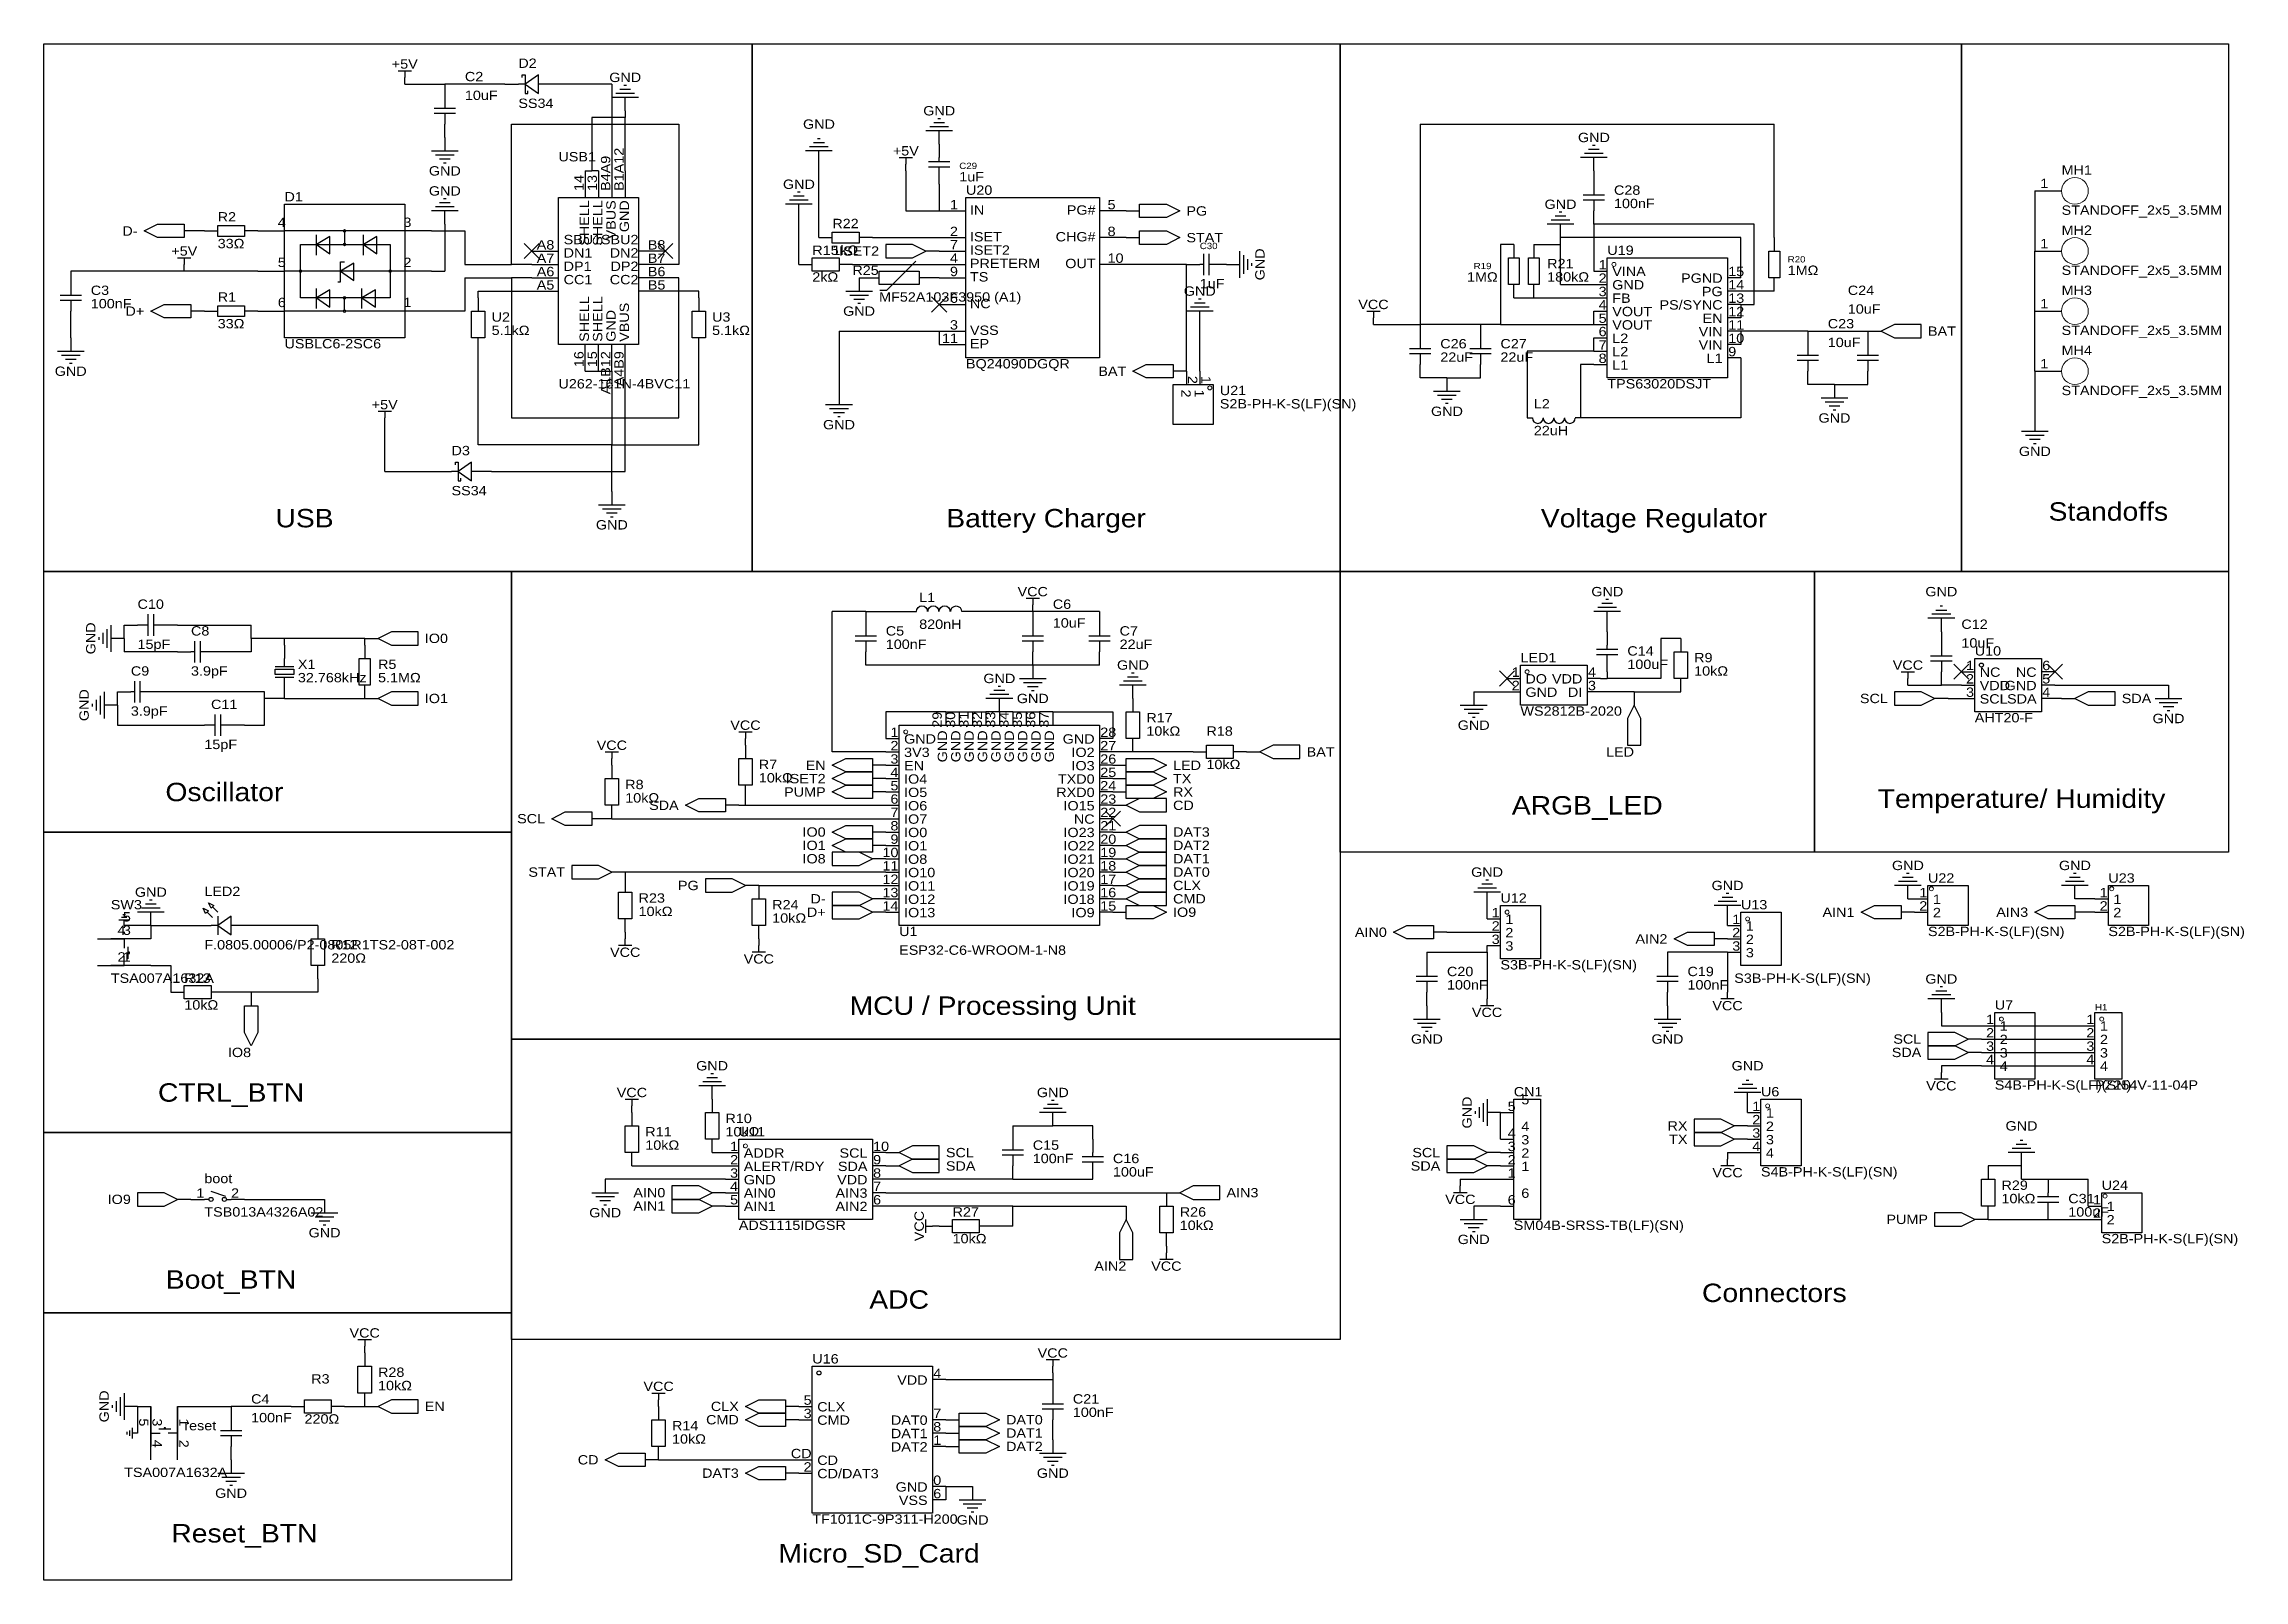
# Model space of a CAD drawing. Header units: millimetres. Extents: x 3 to 421, y 3 to 295.
import ezdxf
from ezdxf.enums import TextEntityAlignment as Align

# ---------------------------------------------------------------- set-up
doc = ezdxf.new("R2010")
doc.units = ezdxf.units.MM
doc.header["$MEASUREMENT"] = 0
doc.styles.get("Standard").update_dxf_attribs({"font": 'arial.ttf'})

msp = doc.modelspace()

# ---------------------------------------------------------------- texts
at = {"color": 1, "true_color": 0x000080, "width": 1.1}
for s, p in [('+5V', (71.12, 290.83)), ('GND', (113.03, 288.29)), ('GND', (149.86, 279.4)), ('GND', (172.72, 281.94)), ('GND', (297.18, 276.86)), ('+5V', (166.37, 274.32)), ('GND', (78.74, 270.51)), ('GND', (146.05, 267.97)), ('GND', (78.74, 266.7)), ('GND', (290.83, 264.16)), ('+5V', (29.21, 255.27)), ('GND', (222.25, 247.65)), ('GND', (157.48, 243.84)), ('VCC', (255.27, 245.11)), ('GND', (7.62, 232.41)), ('+5V', (67.31, 226.06)), ('GND', (153.67, 222.25)), ('GND', (269.24, 224.79)), ('GND', (342.9, 223.52)), ('GND', (381, 217.17)), ('GND', (110.49, 203.2)), ('VCC', (190.5, 190.5)), ('GND', (299.72, 190.5)), ('GND', (363.22, 190.5)), ('GND', (209.55, 176.53)), ('VCC', (356.87, 176.53)), ('GND', (184.15, 173.99)), ('GND', (190.5, 170.18)), ('VCC', (135.89, 165.1)), ('GND', (274.32, 165.1)), ('GND', (406.4, 166.37)), ('VCC', (110.49, 161.29)), ('GND', (276.86, 137.16)), ('GND', (356.87, 138.43)), ('GND', (388.62, 138.43)), ('GND', (22.86, 133.35)), ('GND', (322.58, 134.62)), ('VCC', (113.03, 121.92)), ('VCC', (138.43, 120.65)), ('GND', (363.22, 116.84)), ('VCC', (276.86, 110.49)), ('VCC', (322.58, 111.76)), ('GND', (265.43, 105.41)), ('GND', (311.15, 105.41)), ('GND', (129.54, 100.33)), ('GND', (326.39, 100.33)), ('VCC', (363.22, 96.52)), ('VCC', (114.3, 95.25)), ('GND', (194.31, 95.25)), ('GND', (378.46, 88.9)), ('VCC', (322.58, 80.01)), ('VCC', (271.78, 74.93)), ('GND', (109.22, 72.39)), ('GND', (55.88, 68.58)), ('GND', (274.32, 67.31)), ('VCC', (215.9, 62.23)), ('VCC', (63.5, 49.53)), ('VCC', (194.31, 45.72)), ('VCC', (119.38, 39.37)), ('GND', (194.31, 22.86)), ('GND', (38.1, 19.05)), ('GND', (179.07, 13.97))]:
    msp.add_text(s, height=1.778, dxfattribs=at).set_placement(p, align=Align.MIDDLE_CENTER)
for s, height, p in [('C2', 1.778, (82.55, 287.02)), ('D2', 1.778, (92.71, 289.56)), ('USB1', 1.778, (100.33, 271.78)), ('C29', 1.2, (176.53, 270.51)), ('U20', 1.778, (177.8, 265.43)), ('C28', 1.778, (300.99, 265.43)), ('D1', 1.778, (48.26, 264.16)), ('R2', 1.778, (35.56, 260.35)), ('R22', 1.778, (152.4, 259.08)), ('R15', 1.778, (148.59, 254)), ('C30', 1.2, (222.25, 255.27)), ('U19', 1.778, (299.72, 254)), ('R25', 1.778, (156.21, 250.19)), ('R19', 1.2, (274.32, 251.46)), ('R21', 1.778, (288.29, 251.46)), ('R20', 1.2, (334.01, 252.73)), ('C3', 1.778, (11.43, 246.38)), ('R1', 1.778, (35.56, 245.11)), ('C24', 1.778, (345.44, 246.38)), ('U2', 1.778, (87.63, 241.3)), ('U3', 1.778, (129.54, 241.3)), ('C26', 1.778, (267.97, 236.22)), ('C27', 1.778, (279.4, 236.22)), ('C23', 1.778, (341.63, 240.03)), ('U21', 1.778, (226.06, 227.33)), ('L2', 1.778, (285.75, 224.79)), ('D3', 1.778, (80.01, 215.9)), ('C10', 1.778, (20.32, 186.69)), ('L1', 1.778, (168.91, 187.96)), ('C6', 1.778, (194.31, 186.69)), ('C12', 1.778, (367.03, 182.88)), ('C8', 1.778, (30.48, 181.61)), ('C5', 1.778, (162.56, 181.61)), ('C7', 1.778, (207.01, 181.61)), ('C14', 1.778, (303.53, 177.8)), ('U10', 1.778, (369.57, 177.8)), ('C9', 1.778, (19.05, 173.99)), ('X1', 1.778, (50.8, 175.26)), ('R5', 1.778, (66.04, 175.26)), ('LED1', 1.778, (283.21, 176.53)), ('R9', 1.778, (316.23, 176.53)), ('C11', 1.778, (34.29, 167.64)), ('R17', 1.778, (212.09, 165.1)), ('R18', 1.778, (223.52, 162.56)), ('R7', 1.778, (138.43, 156.21)), ('R8', 1.778, (113.03, 152.4)), ('LED2', 1.778, (33.02, 132.08)), ('U22', 1.778, (360.68, 134.62)), ('U23', 1.778, (394.97, 134.62)), ('SW3', 1.778, (15.24, 129.54)), ('R23', 1.778, (115.57, 130.81)), ('R24', 1.778, (140.97, 129.54)), ('U12', 1.778, (279.4, 130.81)), ('U13', 1.778, (325.12, 129.54)), ('U1', 1.778, (165.1, 124.46)), ('R12', 1.778, (57.15, 121.92)), ('R13', 1.778, (29.21, 115.57)), ('C20', 1.778, (269.24, 116.84)), ('C19', 1.778, (314.96, 116.84)), ('U7', 1.778, (373.38, 110.49)), ('H1', 1.2, (392.43, 110.49)), ('CN1', 1.778, (281.94, 93.98)), ('U6', 1.778, (328.93, 93.98)), ('R11', 1.778, (116.84, 86.36)), ('R10', 1.778, (132.08, 88.9)), ('U11', 1.778, (134.62, 86.36)), ('C15', 1.778, (190.5, 83.82)), ('boot', 1.778, (33.02, 77.47)), ('C16', 1.778, (205.74, 81.28)), ('R29', 1.778, (374.65, 76.2)), ('C31', 1.778, (387.35, 73.66)), ('U24', 1.778, (393.7, 76.2)), ('R27', 1.778, (175.26, 71.12)), ('R26', 1.778, (218.44, 71.12)), ('R28', 1.778, (66.04, 40.64)), ('U16', 1.778, (148.59, 43.18)), ('C4', 1.778, (41.91, 35.56)), ('R3', 1.778, (53.34, 39.37)), ('C21', 1.778, (198.12, 35.56)), ('reset', 1.778, (29.21, 30.48)), ('R14', 1.778, (121.92, 30.48))]:
    msp.add_text(s, height=height, dxfattribs=at).set_placement(p, align=Align.BOTTOM_LEFT)
at = {"color": 1, "true_color": 0x0000ff, "width": 1.1}
for s, p in [('10uF', (82.55, 283.46)), ('SS34', (92.71, 281.94)), ('1uF', (176.53, 267.97)), ('MH1', (386.08, 269.24)), ('100nF', (300.99, 262.89)), ('STANDOFF_2x5_3.5MM', (386.08, 261.62)), ('MH2', (386.08, 257.81)), ('33Ω', (35.56, 255.27)), ('1kΩ', (152.4, 254)), ('2kΩ', (148.59, 248.92)), ('1MΩ', (273.05, 248.92)), ('180kΩ', (288.29, 248.92)), ('1MΩ', (334.01, 250.19)), ('STANDOFF_2x5_3.5MM', (386.08, 250.19)), ('MF52A103F3950 (A1)', (161.29, 245.11)), ('1uF', (222.25, 247.65)), ('MH3', (386.08, 246.38)), ('100nF', (11.43, 243.84)), ('10uF', (345.44, 242.82)), ('33Ω', (35.56, 240.03)), ('USBLC6-2SC6', (48.26, 236.22)), ('5.1kΩ', (87.63, 238.76)), ('5.1kΩ', (129.54, 238.76)), ('10uF', (341.63, 236.47)), ('STANDOFF_2x5_3.5MM', (386.08, 238.76)), ('BQ24090DGQR', (177.8, 232.41)), ('22uF', (267.97, 233.68)), ('22uF', (279.4, 233.68)), ('MH4', (386.08, 234.95)), ('U262-161N-4BVC11', (100.33, 228.6)), ('TPS63020DSJT', (299.72, 228.6)), ('S2B-PH-K-S(LF)(SN)', (226.06, 224.79)), ('STANDOFF_2x5_3.5MM', (386.08, 227.33)), ('22uH', (285.75, 219.71)), ('SS34', (80.01, 208.28)), ('820nH', (168.91, 182.88)), ('10uF', (194.31, 183.13)), ('15pF', (20.32, 179.07)), ('100nF', (162.56, 179.07)), ('22uF', (207.01, 179.07)), ('10uF', (367.03, 179.32)), ('3.9pF', (30.48, 173.99)), ('100uF', (303.53, 175.26)), ('10kΩ', (316.23, 173.99)), ('32.768kHz', (50.8, 172.72)), ('5.1MΩ', (66.04, 172.72)), ('3.9pF', (19.05, 166.37)), ('WS2812B-2020', (283.21, 166.37)), ('AHT20-F', (369.57, 165.1)), ('10kΩ', (212.09, 162.56)), ('15pF', (33.02, 160.02)), ('10kΩ', (138.43, 153.67)), ('10kΩ', (223.52, 156.21)), ('10kΩ', (113.03, 149.86)), ('10kΩ', (115.57, 128.27)), ('10kΩ', (140.97, 127)), ('S2B-PH-K-S(LF)(SN)', (360.68, 124.46)), ('S2B-PH-K-S(LF)(SN)', (394.97, 124.46)), ('F.0805.00006/P2-0805R1TS2-08T-002', (33.02, 121.92)), ('220Ω', (57.15, 119.38)), ('ESP32-C6-WROOM-1-N8', (165.1, 120.9)), ('TSA007A1632A', (15.24, 115.57)), ('S3B-PH-K-S(LF)(SN)', (279.4, 118.11)), ('S3B-PH-K-S(LF)(SN)', (323.85, 115.57)), ('100nF', (269.24, 114.3)), ('100nF', (314.96, 114.3)), ('10kΩ', (29.21, 110.49)), ('S4B-PH-K-S(LF)(SN)', (373.38, 95.25)), ('PZ254V-11-04P', (392.43, 95.25)), ('10kΩ', (132.08, 86.36)), ('10kΩ', (116.84, 83.82)), ('100nF', (190.5, 81.28)), ('100uF', (205.74, 78.74)), ('S4B-PH-K-S(LF)(SN)', (328.93, 78.74)), ('10kΩ', (374.65, 73.66)), ('TSB013A4326A02', (33.02, 71.12)), ('100uF', (387.35, 71.12)), ('ADS1115IDGSR', (134.62, 68.58)), ('10kΩ', (175.26, 66.04)), ('10kΩ', (218.44, 68.58)), ('SM04B-SRSS-TB(LF)(SN)', (281.94, 68.58)), ('S2B-PH-K-S(LF)(SN)', (393.7, 66.04)), ('10kΩ', (66.04, 38.1)), ('100nF', (41.91, 32)), ('220Ω', (52.07, 31.75)), ('100nF', (198.12, 33.02)), ('10kΩ', (121.92, 27.94)), ('TSA007A1632A', (17.78, 21.59)), ('TF1011C-9P311-H200', (148.59, 12.7))]:
    msp.add_text(s, height=1.778, dxfattribs=at).set_placement(p, align=Align.BOTTOM_LEFT)
at = {"color": 1, "true_color": 0x000000, "width": 1.1}
for s, height, rotation, p in [('B4A9', 1.778, 90, (110.72, 266.7)), ('B1A12', 1.778, 90, (113.26, 266.7)), ('14', 1.778, 90, (105.64, 266.7)), ('13', 1.778, 90, (108.18, 266.7)), ('SHELL', 1.778, 90, (106.66, 238)), ('SHELL', 1.778, 90, (109.2, 238)), ('GND', 1.778, 90, (111.74, 238)), ('VBUS', 1.778, 90, (114.28, 238)), ('2', 1.78, 270, (218.21, 228.93)), ('1', 1.78, 270, (220.75, 228.93)), ('29', 1.778, 90, (173.74, 164.61)), ('30', 1.778, 90, (176.28, 164.61)), ('31', 1.778, 90, (178.82, 164.61)), ('32', 1.778, 90, (181.36, 164.61)), ('33', 1.778, 90, (183.9, 164.61)), ('34', 1.778, 90, (186.44, 164.61)), ('35', 1.778, 90, (188.98, 164.61)), ('36', 1.778, 90, (191.52, 164.61)), ('37', 1.778, 90, (194.06, 164.61)), ('4', 1.78, 270, (22.63, 29.21)), ('2', 1.78, 270, (27.71, 29.21))]:
    msp.add_text(s, height=height, rotation=rotation, dxfattribs=at).set_placement(p, align=Align.BOTTOM_LEFT)
for s, height, p in [('1', 1.78, (383.54, 266.7)), ('1', 1.78, (176.28, 262.66)), ('PG#', 1.778, (202.44, 261.64)), ('3', 1.78, (72.39, 259.31)), ('2', 1.78, (176.28, 257.58)), ('A8', 1.778, (99.55, 255.02)), ('SBU2', 1.778, (115.55, 256.03)), ('DN2', 1.778, (115.55, 253.49)), ('7', 1.78, (176.28, 255.04)), ('CHG#', 1.778, (202.44, 256.56)), ('1', 1.78, (383.54, 255.27)), ('2', 1.78, (72.39, 251.69)), ('A7', 1.778, (99.55, 252.48)), ('A6', 1.778, (99.55, 249.94)), ('DP2', 1.778, (115.55, 250.95)), ('4', 1.78, (176.28, 252.5)), ('9', 1.78, (176.28, 249.96)), ('OUT', 1.778, (202.44, 251.48)), ('2', 1.78, (299.59, 248.69)), ('1', 1.78, (299.59, 251.23)), ('PGND', 1.778, (321.64, 248.69)), ('A5', 1.778, (99.55, 247.4)), ('CC2', 1.778, (115.55, 248.41)), ('6', 1.78, (176.28, 244.88)), ('3', 1.78, (299.59, 246.15)), ('PG', 1.778, (321.64, 246.15)), ('1', 1.78, (72.39, 244.07)), ('4', 1.78, (299.59, 243.61)), ('5', 1.78, (299.59, 241.07)), ('PS/SYNC', 1.778, (321.64, 243.61)), ('EN', 1.778, (321.64, 241.07)), ('1', 1.78, (383.54, 243.84)), ('11', 1.778, (176.28, 237.26)), ('3', 1.78, (176.28, 239.8)), ('6', 1.78, (299.59, 238.53)), ('VIN', 1.778, (321.64, 238.53)), ('8', 1.78, (299.59, 233.45)), ('7', 1.78, (299.59, 235.99)), ('VIN', 1.778, (321.64, 235.99)), ('L1', 1.778, (321.64, 233.45)), ('1', 1.78, (383.54, 232.41)), ('1', 1.78, (283.08, 173.76)), ('1', 1.78, (369.44, 175.03)), ('NC', 1.778, (381.33, 173.76)), ('2', 1.78, (283.08, 171.22)), ('VDD', 1.778, (294.97, 172.49)), ('DI', 1.778, (294.97, 169.95)), ('3', 1.78, (369.44, 169.95)), ('2', 1.78, (369.44, 172.49)), ('GND', 1.778, (381.33, 171.22)), ('SDA', 1.778, (381.33, 168.68)), ('1', 1.78, (164.97, 162.33)), ('GND', 1.778, (202.26, 161.06)), ('3', 1.78, (164.97, 157.25)), ('2', 1.78, (164.97, 159.79)), ('IO2', 1.778, (202.26, 158.52)), ('4', 1.78, (164.97, 154.71)), ('TXD0', 1.778, (202.26, 153.44)), ('IO3', 1.778, (202.26, 155.98)), ('5', 1.78, (164.97, 152.17)), ('6', 1.78, (164.97, 149.63)), ('RXD0', 1.778, (202.26, 150.9)), ('IO15', 1.778, (202.26, 148.36)), ('8', 1.78, (164.97, 144.55)), ('7', 1.78, (164.97, 147.09)), ('NC', 1.778, (202.26, 145.82)), ('9', 1.78, (164.97, 142.01)), ('IO23', 1.778, (202.26, 143.28)), ('IO22', 1.778, (202.26, 140.74)), ('10', 1.778, (164.97, 139.47)), ('11', 1.778, (164.97, 136.93)), ('IO21', 1.778, (202.26, 138.2)), ('12', 1.778, (164.97, 134.39)), ('13', 1.778, (164.97, 131.85)), ('IO20', 1.778, (202.26, 135.66)), ('IO19', 1.778, (202.26, 133.12)), ('1', 1.78, (360.55, 131.85)), ('1', 1.78, (394.84, 131.85)), ('14', 1.778, (164.97, 129.31)), ('IO18', 1.778, (202.26, 130.58)), ('IO9', 1.778, (202.26, 128.04)), ('1', 1.78, (279.27, 128.04)), ('2', 1.78, (360.55, 129.31)), ('2', 1.78, (394.84, 129.31)), ('3', 1.78, (19.05, 124.69)), ('5', 1.78, (19.05, 127.23)), ('2', 1.78, (279.27, 125.5)), ('2', 1.78, (324.99, 124.23)), ('1', 1.78, (324.99, 126.77)), ('1', 1.78, (19.05, 119.61)), ('3', 1.78, (279.27, 122.96)), ('3', 1.78, (324.99, 121.69)), ('1', 1.78, (373.25, 107.72)), ('1', 1.78, (392.3, 107.72)), ('3', 1.78, (373.25, 102.64)), ('2', 1.78, (373.25, 105.18)), ('3', 1.78, (392.3, 102.64)), ('2', 1.78, (392.3, 105.18)), ('4', 1.78, (373.25, 100.1)), ('4', 1.78, (392.3, 100.1)), ('5', 1.78, (282.3, 91.19)), ('1', 1.78, (328.8, 91.21)), ('4', 1.78, (282.3, 86.11)), ('3', 1.78, (328.8, 86.13)), ('2', 1.78, (328.8, 88.67)), ('1', 1.78, (134.49, 83.59)), ('SCL', 1.778, (159.08, 82.32)), ('3', 1.78, (282.3, 83.57)), ('4', 1.78, (328.8, 83.59)), ('3', 1.78, (134.49, 78.51)), ('2', 1.78, (134.49, 81.05)), ('VDD', 1.778, (159.08, 77.24)), ('SDA', 1.778, (159.08, 79.78)), ('2', 1.78, (282.3, 81.03)), ('1', 1.78, (282.3, 78.49)), ('1', 1.78, (33.02, 74.7)), ('4', 1.78, (134.49, 75.97)), ('5', 1.78, (134.49, 73.43)), ('AIN3', 1.778, (159.08, 74.7)), ('6', 1.78, (282.3, 73.41)), ('1', 1.78, (393.57, 73.43)), ('AIN2', 1.778, (159.08, 72.16)), ('2', 1.78, (393.57, 70.89)), ('VDD', 1.778, (170.51, 39.14)), ('5', 1.78, (148.46, 35.33)), ('3', 1.78, (148.46, 32.79)), ('DAT0', 1.778, (170.51, 31.52)), ('DAT1', 1.778, (170.51, 28.98)), ('CD', 1.778, (148.46, 25.17)), ('DAT2', 1.778, (170.51, 26.44)), ('2', 1.78, (148.46, 22.63)), ('GND', 1.778, (170.51, 18.82)), ('VSS', 1.778, (170.51, 16.28))]:
    msp.add_text(s, height=height, dxfattribs=at).set_placement(p, align=Align.BOTTOM_RIGHT)
for s, height, rotation, p in [('SHELL', 1.778, 90, (106.66, 264.92)), ('SHELL', 1.778, 90, (109.2, 264.92)), ('VBUS', 1.778, 90, (111.74, 264.92)), ('GND', 1.778, 90, (114.28, 264.92)), ('16', 1.778, 90, (105.64, 236.22)), ('15', 1.778, 90, (108.18, 236.22)), ('A1B12', 1.778, 90, (110.72, 236.22)), ('A4B9', 1.778, 90, (113.26, 236.22)), ('2', 1.78, 270, (219.48, 230)), ('1', 1.78, 270, (222.02, 230)), ('GND', 1.778, 90, (174.75, 164.11)), ('GND', 1.778, 90, (177.29, 164.11)), ('GND', 1.778, 90, (179.83, 164.11)), ('GND', 1.778, 90, (182.37, 164.11)), ('GND', 1.778, 90, (184.91, 164.11)), ('GND', 1.778, 90, (187.45, 164.11)), ('GND', 1.778, 90, (189.99, 164.11)), ('GND', 1.778, 90, (192.53, 164.11)), ('GND', 1.778, 90, (195.07, 164.11)), ('5', 1.78, 270, (20.09, 31.75)), ('3', 1.78, 270, (22.63, 31.75)), ('1', 1.78, 270, (27.71, 31.75))]:
    msp.add_text(s, height=height, rotation=rotation, dxfattribs=at).set_placement(p, align=Align.BOTTOM_RIGHT)
for s, height, p in [('IN', 1.778, (178.56, 261.64)), ('5', 1.78, (204.72, 262.66)), ('4', 1.78, (46.99, 259.31)), ('8', 1.78, (204.72, 257.58)), ('SBU1', 1.778, (101.32, 256.03)), ('DN1', 1.778, (101.32, 253.49)), ('B8', 1.778, (117.33, 255.02)), ('ISET', 1.778, (178.56, 256.56)), ('ISET2', 1.778, (178.56, 254.02)), ('5', 1.78, (46.99, 251.69)), ('DP1', 1.778, (101.32, 250.95)), ('B7', 1.778, (117.33, 252.48)), ('B6', 1.778, (117.33, 249.94)), ('TS', 1.778, (178.56, 248.94)), ('PRETERM', 1.778, (178.56, 251.48)), ('10', 1.778, (204.72, 252.5)), ('VINA', 1.778, (300.66, 249.96)), ('15', 1.778, (322.71, 249.96)), ('CC1', 1.778, (101.32, 248.41)), ('B5', 1.778, (117.33, 247.4)), ('GND', 1.778, (300.66, 247.42)), ('FB', 1.778, (300.66, 244.88)), ('14', 1.778, (322.71, 247.42)), ('13', 1.778, (322.71, 244.88)), ('6', 1.78, (46.99, 244.07)), ('NC', 1.778, (178.56, 243.86)), ('VOUT', 1.778, (300.66, 242.34)), ('12', 1.778, (322.71, 242.34)), ('VSS', 1.778, (178.56, 238.78)), ('EP', 1.778, (178.56, 236.24)), ('VOUT', 1.778, (300.66, 239.8)), ('L2', 1.778, (300.66, 237.26)), ('11', 1.778, (322.71, 239.8)), ('10', 1.778, (322.71, 237.26)), ('L2', 1.778, (300.66, 234.72)), ('L1', 1.778, (300.66, 232.18)), ('9', 1.78, (322.71, 234.72)), ('4', 1.78, (296.04, 173.76)), ('NC', 1.778, (370.51, 173.76)), ('6', 1.78, (382.4, 175.03)), ('GND', 1.778, (284.15, 169.95)), ('DO', 1.778, (284.15, 172.49)), ('3', 1.78, (296.04, 171.22)), ('VDD', 1.778, (370.51, 171.22)), ('4', 1.78, (382.4, 169.95)), ('5', 1.78, (382.4, 172.49)), ('SCL', 1.778, (370.51, 168.68)), ('GND', 1.778, (166.04, 161.06)), ('28', 1.778, (203.33, 162.33)), ('3V3', 1.778, (166.04, 158.52)), ('27', 1.778, (203.33, 159.79)), ('26', 1.778, (203.33, 157.25)), ('EN', 1.778, (166.04, 155.98)), ('IO4', 1.778, (166.04, 153.44)), ('25', 1.778, (203.33, 154.71)), ('IO5', 1.778, (166.04, 150.9)), ('IO6', 1.778, (166.04, 148.36)), ('24', 1.778, (203.33, 152.17)), ('23', 1.778, (203.33, 149.63)), ('IO7', 1.778, (166.04, 145.82)), ('22', 1.778, (203.33, 147.09)), ('21', 1.778, (203.33, 144.55)), ('IO0', 1.778, (166.04, 143.28)), ('IO1', 1.778, (166.04, 140.74)), ('20', 1.778, (203.33, 142.01)), ('IO8', 1.778, (166.04, 138.2)), ('19', 1.778, (203.33, 139.47)), ('18', 1.778, (203.33, 136.93)), ('IO10', 1.778, (166.04, 135.66)), ('IO11', 1.778, (166.04, 133.12)), ('17', 1.778, (203.33, 134.39)), ('16', 1.778, (203.33, 131.85)), ('IO12', 1.778, (166.04, 130.58)), ('IO13', 1.778, (166.04, 128.04)), ('15', 1.778, (203.33, 129.31)), ('2', 1.78, (361.62, 128.04)), ('1', 1.78, (361.62, 130.58)), ('2', 1.78, (395.91, 128.04)), ('1', 1.78, (395.91, 130.58)), ('4', 1.78, (16.51, 124.69)), ('2', 1.78, (280.34, 124.23)), ('1', 1.78, (280.34, 126.77)), ('1', 1.78, (326.06, 125.5)), ('2', 1.78, (16.51, 119.61)), ('3', 1.78, (280.34, 121.69)), ('3', 1.78, (326.06, 120.42)), ('2', 1.78, (326.06, 122.96)), ('1', 1.78, (374.32, 106.45)), ('1', 1.78, (393.37, 106.45)), ('2', 1.78, (374.32, 103.91)), ('2', 1.78, (393.37, 103.91)), ('4', 1.78, (374.32, 98.83)), ('3', 1.78, (374.32, 101.37)), ('4', 1.78, (393.37, 98.83)), ('3', 1.78, (393.37, 101.37)), ('5', 1.78, (283.37, 92.46)), ('1', 1.78, (329.87, 89.94)), ('4', 1.78, (283.37, 87.38)), ('2', 1.78, (329.87, 87.4)), ('ADDR', 1.778, (135.56, 82.32)), ('10', 1.778, (160.15, 83.59)), ('3', 1.78, (283.37, 84.84)), ('2', 1.78, (283.37, 82.3)), ('4', 1.78, (329.87, 82.32)), ('3', 1.78, (329.87, 84.86)), ('ALERT/RDY', 1.778, (135.56, 79.78)), ('GND', 1.778, (135.56, 77.24)), ('8', 1.78, (160.15, 78.51)), ('9', 1.78, (160.15, 81.05)), ('1', 1.78, (283.37, 79.76)), ('2', 1.78, (38.1, 74.7)), ('AIN0', 1.778, (135.56, 74.7)), ('7', 1.78, (160.15, 75.97)), ('6', 1.78, (160.15, 73.43)), ('6', 1.78, (283.37, 74.68)), ('AIN1', 1.778, (135.56, 72.16)), ('2', 1.78, (394.64, 69.62)), ('1', 1.78, (394.64, 72.16)), ('4', 1.78, (171.58, 40.41)), ('CLX', 1.778, (149.53, 34.06)), ('CMD', 1.778, (149.53, 31.52)), ('7', 1.78, (171.58, 32.79)), ('8', 1.78, (171.58, 30.25)), ('1', 1.78, (171.58, 27.71)), ('CD', 1.778, (149.53, 23.9)), ('CD/DAT3', 1.778, (149.53, 21.36)), ('0', 1.78, (171.58, 20.09)), ('6', 1.78, (171.58, 17.55))]:
    msp.add_text(s, height=height, dxfattribs=at).set_placement(p, align=Align.BOTTOM_LEFT)
at = {"color": 1, "true_color": 0x000080, "width": 1.1}
for s, p in [('PG', (219.71, 262.89)), ('STAT', (219.71, 257.81)), ('BAT', (360.68, 240.03)), ('IO0', (74.93, 181.61)), ('IO1', (74.93, 170.18)), ('SDA', (397.51, 170.18)), ('BAT', (242.57, 160.02)), ('TX', (217.17, 154.94)), ('LED', (217.17, 157.48)), ('CD', (217.17, 149.86)), ('RX', (217.17, 152.4)), ('DAT3', (217.17, 144.78)), ('DAT2', (217.17, 142.24)), ('DAT1', (217.17, 139.7)), ('DAT0', (217.17, 137.16)), ('CLX', (217.17, 134.62)), ('CMD', (217.17, 132.08)), ('IO9', (217.17, 129.54)), ('SCL', (173.99, 83.82)), ('SDA', (173.99, 81.28)), ('AIN3', (227.33, 76.2)), ('EN', (74.93, 35.56)), ('DAT0', (185.42, 33.02)), ('DAT1', (185.42, 30.48)), ('DAT2', (185.42, 27.94))]:
    msp.add_text(s, height=1.778, dxfattribs=at).set_placement(p, align=Align.MIDDLE_LEFT)
for s, p in [('D-', (20.32, 259.08)), ('ISET2', (161.29, 255.27)), ('D+', (21.59, 243.84)), ('BAT', (208.28, 232.41)), ('SCL', (353.06, 170.18)), ('LED', (304.8, 160.02)), ('ISET2', (151.13, 154.94)), ('EN', (151.13, 157.48)), ('SDA', (123.19, 149.86)), ('PUMP', (151.13, 152.4)), ('SCL', (97.79, 147.32)), ('IO0', (151.13, 144.78)), ('IO1', (151.13, 142.24)), ('STAT', (101.6, 137.16)), ('IO8', (151.13, 139.7)), ('PG', (127, 134.62)), ('D+', (151.13, 129.54)), ('D-', (151.13, 132.08)), ('AIN1', (346.71, 129.54)), ('AIN3', (379.73, 129.54)), ('AIN0', (257.81, 125.73)), ('AIN2', (311.15, 124.46)), ('SCL', (359.41, 105.41)), ('IO8', (41.91, 102.87)), ('SDA', (359.41, 102.87)), ('RX', (314.96, 88.9)), ('SCL', (267.97, 83.82)), ('TX', (314.96, 86.36)), ('SDA', (267.97, 81.28)), ('IO9', (19.05, 74.93)), ('AIN0', (120.65, 76.2)), ('AIN1', (120.65, 73.66)), ('PUMP', (360.68, 71.12)), ('AIN2', (208.28, 62.23)), ('CMD', (134.62, 33.02)), ('CLX', (134.62, 35.56)), ('CD', (107.95, 25.4)), ('DAT3', (134.62, 22.86))]:
    msp.add_text(s, height=1.778, dxfattribs=at).set_placement(p, align=Align.MIDDLE_RIGHT)
for s, p in [('GND', (233.68, 252.73)), ('GND', (11.43, 181.61)), ('GND', (10.16, 168.91)), ('GND', (273.05, 91.44)), ('VCC', (168.91, 69.85)), ('GND', (13.97, 35.56))]:
    msp.add_text(s, height=1.778, rotation=90, dxfattribs=at).set_placement(p, align=Align.MIDDLE_CENTER)
at = {"color": 1, "true_color": 0xff0000, "width": 1.1}
for s, p in [('USB', (52.07, 204.47)), ('Battery Charger', (193.04, 204.47)), ('Voltage Regulator', (308.61, 204.47)), ('Standoffs', (394.97, 205.74)), ('Oscillator', (36.83, 152.4)), ('ARGB_LED', (295.91, 149.86)), ('Temperature/ Humidity', (378.46, 151.13)), ('MCU / Processing Unit', (182.88, 111.76)), ('CTRL_BTN', (38.1, 95.25)), ('Boot_BTN', (38.1, 59.69)), ('Connectors', (331.47, 57.15)), ('ADC', (165.1, 55.88)), ('Reset_BTN', (40.64, 11.43)), ('Micro_SD_Card', (161.29, 7.62))]:
    msp.add_text(s, height=3.5, dxfattribs=at).set_placement(p, align=Align.MIDDLE_CENTER)

# ---------------------------------------------------------------- linework, layer by layer
at = {"color": 1, "true_color": 0xff0000}
for points in [[(2.54, 294.64), (137.16, 294.64), (137.16, 194.31), (2.54, 194.31)], [(137.16, 294.64), (248.92, 294.64), (248.92, 194.31), (137.16, 194.31)], [(248.92, 294.64), (367.03, 294.64), (367.03, 194.31), (248.92, 194.31)], [(367.03, 294.64), (417.83, 294.64), (417.83, 194.31), (367.03, 194.31)], [(2.54, 194.31), (91.44, 194.31), (91.44, 144.78), (2.54, 144.78)], [(91.44, 194.31), (248.92, 194.31), (248.92, 105.41), (91.44, 105.41)], [(248.92, 194.31), (339.09, 194.31), (339.09, 140.97), (248.92, 140.97)], [(339.09, 194.31), (417.83, 194.31), (417.83, 140.97), (339.09, 140.97)], [(2.54, 144.78), (91.44, 144.78), (91.44, 87.63), (2.54, 87.63)], [(91.44, 105.41), (248.92, 105.41), (248.92, 48.26), (91.44, 48.26)], [(2.54, 87.63), (91.44, 87.63), (91.44, 53.34), (2.54, 53.34)], [(2.54, 53.34), (91.44, 53.34), (91.44, 2.54), (2.54, 2.54)]]:
    msp.add_lwpolyline(points, close=True, dxfattribs=at)
at = {"color": 1, "true_color": 0xa00000}
for points in [[(69.85, 289.56), (72.39, 289.56)], [(71.12, 289.56), (71.12, 288.29)], [(93.47, 288.29), (93.47, 288.8), (93.98, 288.8), (93.98, 285.24), (94.49, 285.24), (94.49, 285.75)], [(78.74, 284.48), (78.74, 282.45)], [(93.98, 287.02), (92.71, 287.02)], [(97.79, 287.02), (96.52, 287.02)], [(115.57, 284.48), (110.49, 284.48)], [(114.81, 285.24), (111.25, 285.24)], [(114.05, 286), (112.01, 286)], [(113.28, 286.77), (112.78, 286.77)], [(76.71, 282.45), (80.77, 282.45)], [(80.77, 281.43), (76.71, 281.43)], [(78.74, 281.43), (78.74, 279.4)], [(172.97, 280.42), (172.47, 280.42)], [(150.11, 276.61), (149.61, 276.61)], [(175.26, 278.13), (170.18, 278.13)], [(174.5, 278.89), (170.94, 278.89)], [(173.74, 279.65), (171.7, 279.65)], [(76.2, 274.32), (81.28, 274.32)], [(76.96, 273.56), (80.52, 273.56)], [(77.72, 272.8), (79.76, 272.8)], [(78.49, 272.03), (78.99, 272.03)], [(152.4, 274.32), (147.32, 274.32)], [(151.64, 275.08), (148.08, 275.08)], [(150.88, 275.84), (148.84, 275.84)], [(165.1, 273.05), (167.64, 273.05)], [(166.37, 273.05), (166.37, 271.78)], [(170.69, 272.29), (174.75, 272.29)], [(172.72, 272.29), (172.72, 273.05)], [(299.72, 273.05), (294.64, 273.05)], [(298.96, 273.81), (295.4, 273.81)], [(298.2, 274.57), (296.16, 274.57)], [(297.43, 275.34), (296.93, 275.34)], [(170.69, 271.27), (174.75, 271.27)], [(172.72, 270.51), (172.72, 271.27)], [(297.18, 267.97), (297.18, 265.94)], [(80.52, 263.65), (76.96, 263.65)], [(79.76, 264.41), (77.72, 264.41)], [(78.99, 265.18), (78.49, 265.18)], [(148.59, 264.16), (143.51, 264.16)], [(147.83, 264.92), (144.27, 264.92)], [(147.07, 265.68), (145.03, 265.68)], [(146.3, 266.45), (145.8, 266.45)], [(295.15, 265.94), (299.21, 265.94)], [(299.21, 264.92), (295.15, 264.92)], [(297.18, 264.92), (297.18, 262.89)], [(81.28, 262.89), (76.2, 262.89)], [(293.37, 260.35), (288.29, 260.35)], [(292.61, 261.11), (289.05, 261.11)], [(291.85, 261.87), (289.81, 261.87)], [(291.08, 262.64), (290.58, 262.64)], [(71.12, 259.08), (48.26, 259.08)], [(54.36, 254.51), (54.36, 258.32)], [(59.69, 259.08), (59.69, 256.54)], [(63.25, 254.51), (63.25, 258.32)], [(229.87, 250.19), (229.87, 255.27)], [(27.94, 254), (30.48, 254)], [(29.21, 254), (29.21, 252.73)], [(71.12, 251.46), (48.26, 251.46)], [(58.42, 249.43), (58.93, 249.43), (58.93, 253.24), (59.69, 253.24)], [(168.28, 253.37), (162.69, 247.78), (161.42, 247.78)], [(223.01, 252.73), (222.25, 252.73)], [(223.01, 250.7), (223.01, 254.76)], [(224.03, 250.7), (224.03, 254.76)], [(224.79, 252.73), (224.03, 252.73)], [(230.63, 250.95), (230.63, 254.51)], [(231.39, 251.71), (231.39, 253.75)], [(232.16, 252.48), (232.16, 252.98)], [(5.59, 246.89), (9.65, 246.89)], [(7.62, 248.92), (7.62, 246.89)], [(54.36, 244.35), (54.36, 248.16)], [(62.99, 244.35), (62.99, 248.16)], [(154.94, 247.65), (160.02, 247.65)], [(155.7, 246.89), (159.26, 246.89)], [(9.65, 245.87), (5.59, 245.87)], [(7.62, 245.87), (7.62, 243.84)], [(71.12, 243.84), (48.26, 243.84)], [(59.69, 243.84), (59.69, 246.38)], [(156.46, 246.13), (158.5, 246.13)], [(157.23, 245.36), (157.73, 245.36)], [(224.79, 243.84), (219.71, 243.84)], [(224.03, 244.6), (220.47, 244.6)], [(223.27, 245.36), (221.23, 245.36)], [(222.5, 246.13), (222, 246.13)], [(254, 243.84), (256.54, 243.84)], [(255.27, 243.84), (255.27, 242.57)], [(264.16, 238.76), (264.16, 236.73)], [(275.59, 238.76), (275.59, 236.73)], [(5.08, 236.22), (10.16, 236.22)], [(5.84, 235.46), (9.4, 235.46)], [(6.6, 234.7), (8.64, 234.7)], [(262.13, 236.73), (266.19, 236.73)], [(266.19, 235.71), (262.13, 235.71)], [(264.16, 235.71), (264.16, 233.68)], [(273.56, 236.73), (277.62, 236.73)], [(277.62, 235.71), (273.56, 235.71)], [(275.59, 235.71), (275.59, 233.68)], [(335.79, 235.46), (339.85, 235.46)], [(339.85, 234.44), (335.79, 234.44)], [(337.82, 237.49), (337.82, 235.46)], [(337.82, 234.44), (337.82, 232.41)], [(347.22, 235.46), (351.28, 235.46)], [(351.28, 234.44), (347.22, 234.44)], [(349.25, 237.49), (349.25, 235.46)], [(349.25, 234.44), (349.25, 232.41)], [(7.37, 233.93), (7.87, 233.93)], [(151.13, 226.06), (156.21, 226.06)], [(266.7, 228.6), (271.78, 228.6)], [(267.46, 227.84), (271.02, 227.84)], [(268.22, 227.08), (270.26, 227.08)], [(268.99, 226.31), (269.49, 226.31)], [(340.36, 227.33), (345.44, 227.33)], [(341.12, 226.57), (344.68, 226.57)], [(66.04, 224.79), (68.58, 224.79)], [(67.31, 224.79), (67.31, 223.52)], [(151.89, 225.3), (155.45, 225.3)], [(152.65, 224.54), (154.69, 224.54)], [(153.42, 223.77), (153.92, 223.77)], [(341.88, 225.81), (343.92, 225.81)], [(342.65, 225.04), (343.15, 225.04)], [(378.46, 220.98), (383.54, 220.98)], [(379.22, 220.22), (382.78, 220.22)], [(379.98, 219.46), (382.02, 219.46)], [(380.75, 218.69), (381.25, 218.69)], [(81.28, 213.36), (80.01, 213.36)], [(80.77, 214.63), (80.77, 215.14), (81.28, 215.14), (81.28, 211.58), (81.79, 211.58), (81.79, 212.09)], [(85.09, 213.36), (83.82, 213.36)], [(107.95, 207.01), (113.03, 207.01)], [(108.71, 206.25), (112.27, 206.25)], [(109.47, 205.49), (111.51, 205.49)], [(110.24, 204.72), (110.74, 204.72)], [(189.23, 189.23), (191.77, 189.23)], [(190.5, 189.23), (190.5, 187.96)], [(300.74, 188.21), (298.7, 188.21)], [(299.97, 188.98), (299.47, 188.98)], [(15.24, 184.15), (15.24, 179.07)], [(22.35, 184.15), (20.32, 184.15)], [(22.35, 182.12), (22.35, 186.18)], [(23.37, 186.18), (23.37, 182.12)], [(25.4, 184.15), (23.37, 184.15)], [(158.75, 184.15), (158.75, 182.12)], [(168.43, 186.71), (168.48, 187.12), (168.7, 187.48), (169.04, 187.72), (169.44, 187.8), (169.85, 187.71), (170.19, 187.48), (170.41, 187.12), (170.45, 186.7)], [(170.59, 186.71), (170.63, 187.12), (170.85, 187.48), (171.19, 187.72), (171.6, 187.8), (172, 187.72), (172.34, 187.48), (172.56, 187.12), (172.61, 186.71)], [(172.74, 186.71), (172.79, 187.12), (173, 187.48), (173.35, 187.72), (173.75, 187.8), (174.15, 187.72), (174.49, 187.48), (174.71, 187.12), (174.76, 186.71)], [(174.93, 186.71), (174.98, 187.12), (175.2, 187.47), (175.54, 187.7), (175.94, 187.78), (176.34, 187.7), (176.68, 187.47), (176.9, 187.12), (176.95, 186.7)], [(190.5, 184.15), (190.5, 182.12)], [(203.2, 184.15), (203.2, 182.12)], [(302.26, 186.69), (297.18, 186.69)], [(301.5, 187.45), (297.94, 187.45)], [(365.76, 185.42), (360.68, 185.42)], [(365, 186.18), (361.44, 186.18)], [(364.24, 186.94), (362.2, 186.94)], [(363.47, 187.71), (362.97, 187.71)], [(12.95, 181.86), (12.95, 181.36)], [(13.72, 182.63), (13.72, 180.59)], [(14.48, 183.39), (14.48, 179.83)], [(31.24, 177.04), (31.24, 181.1)], [(32.26, 177.04), (32.26, 181.1)], [(156.72, 182.12), (160.78, 182.12)], [(160.78, 181.1), (156.72, 181.1)], [(158.75, 181.1), (158.75, 179.07)], [(188.47, 182.12), (192.53, 182.12)], [(192.53, 181.1), (188.47, 181.1)], [(190.5, 181.1), (190.5, 179.07)], [(201.17, 182.12), (205.23, 182.12)], [(205.23, 181.1), (201.17, 181.1)], [(203.2, 181.1), (203.2, 179.07)], [(299.72, 179.58), (299.72, 180.34)], [(363.22, 180.34), (363.22, 178.31)], [(31.24, 179.07), (30.48, 179.07)], [(33.02, 179.07), (32.26, 179.07)], [(46.48, 176.28), (50.04, 176.28)], [(48.26, 176.28), (48.26, 177.8)], [(297.69, 179.58), (301.75, 179.58)], [(297.69, 178.56), (301.75, 178.56)], [(299.72, 177.8), (299.72, 178.56)], [(361.19, 178.31), (365.25, 178.31)], [(365.25, 177.29), (361.19, 177.29)], [(363.22, 177.29), (363.22, 175.26)], [(19.81, 169.42), (19.81, 173.48)], [(20.83, 169.42), (20.83, 173.48)], [(46.48, 174.24), (50.04, 174.24)], [(48.26, 172.72), (48.26, 174.24)], [(185.17, 171.7), (183.13, 171.7)], [(184.4, 172.47), (183.9, 172.47)], [(187.96, 173.99), (193.04, 173.99)], [(188.72, 173.23), (192.28, 173.23)], [(189.48, 172.47), (191.52, 172.47)], [(190.25, 171.7), (190.75, 171.7)], [(212.09, 172.72), (207.01, 172.72)], [(211.33, 173.48), (207.77, 173.48)], [(210.57, 174.24), (208.53, 174.24)], [(209.8, 175.01), (209.3, 175.01)], [(355.6, 175.26), (358.14, 175.26)], [(356.87, 175.26), (356.87, 173.99)], [(11.68, 169.16), (11.68, 168.66)], [(12.45, 169.93), (12.45, 167.89)], [(13.21, 170.69), (13.21, 167.13)], [(13.97, 171.45), (13.97, 166.37)], [(19.81, 171.45), (19.05, 171.45)], [(21.59, 171.45), (20.83, 171.45)], [(186.69, 170.18), (181.61, 170.18)], [(185.93, 170.94), (182.37, 170.94)], [(271.78, 168.91), (276.86, 168.91)], [(272.54, 168.15), (276.1, 168.15)], [(273.3, 167.39), (275.34, 167.39)], [(403.86, 170.18), (408.94, 170.18)], [(404.62, 169.42), (408.18, 169.42)], [(405.38, 168.66), (407.42, 168.66)], [(406.15, 167.89), (406.65, 167.89)], [(35.05, 165.1), (33.02, 165.1)], [(35.05, 163.07), (35.05, 167.13)], [(36.07, 167.13), (36.07, 163.07)], [(38.1, 165.1), (36.07, 165.1)], [(134.62, 163.83), (137.16, 163.83)], [(135.89, 163.83), (135.89, 162.56)], [(274.07, 166.62), (274.57, 166.62)], [(109.22, 160.02), (111.76, 160.02)], [(110.49, 160.02), (110.49, 158.75)], [(278.64, 134.11), (275.08, 134.11)], [(277.88, 134.87), (275.84, 134.87)], [(277.11, 135.64), (276.61, 135.64)], [(359.41, 134.62), (354.33, 134.62)], [(358.65, 135.38), (355.09, 135.38)], [(357.89, 136.14), (355.85, 136.14)], [(357.12, 136.91), (356.62, 136.91)], [(391.16, 134.62), (386.08, 134.62)], [(390.4, 135.38), (386.84, 135.38)], [(389.64, 136.14), (387.6, 136.14)], [(388.87, 136.91), (388.37, 136.91)], [(24.64, 130.3), (21.08, 130.3)], [(23.88, 131.06), (21.84, 131.06)], [(23.11, 131.83), (22.61, 131.83)], [(35.56, 129.54), (34.54, 130.56)], [(279.4, 133.35), (274.32, 133.35)], [(325.12, 130.81), (320.04, 130.81)], [(324.36, 131.57), (320.8, 131.57)], [(323.6, 132.33), (321.56, 132.33)], [(322.83, 133.1), (322.33, 133.1)], [(18.8, 128.02), (16.76, 128.02)], [(18.29, 128.52), (17.27, 128.52)], [(18.03, 129.03), (17.53, 129.03)], [(17.78, 127), (17.78, 128.02)], [(25.4, 129.54), (20.32, 129.54)], [(34.54, 128.52), (33.53, 129.54)], [(35.56, 127), (34.29, 127)], [(35.56, 128.78), (35.56, 125.22)], [(39.37, 127), (38.1, 127)], [(20.32, 124.46), (15.24, 124.46)], [(17.78, 124.46), (17.78, 122.68)], [(18.54, 120.65), (18.54, 122.94)], [(18.54, 121.67), (18.8, 121.67), (18.8, 121.92), (18.54, 121.92)], [(114.3, 123.19), (111.76, 123.19)], [(113.03, 123.19), (113.03, 124.46)], [(139.7, 121.92), (137.16, 121.92)], [(138.43, 121.92), (138.43, 123.19)], [(20.32, 119.38), (15.24, 119.38)], [(17.78, 120.4), (17.78, 121.16)], [(17.78, 119.38), (17.78, 120.4)], [(263.4, 117.35), (267.46, 117.35)], [(265.43, 119.38), (265.43, 117.35)], [(309.12, 117.35), (313.18, 117.35)], [(311.15, 119.38), (311.15, 117.35)], [(267.46, 116.33), (263.4, 116.33)], [(265.43, 116.33), (265.43, 114.3)], [(276.86, 111.76), (276.86, 113.03)], [(313.18, 116.33), (309.12, 116.33)], [(311.15, 116.33), (311.15, 114.3)], [(323.85, 113.03), (321.31, 113.03)], [(322.58, 113.03), (322.58, 114.3)], [(365.76, 113.03), (360.68, 113.03)], [(365, 113.79), (361.44, 113.79)], [(364.24, 114.55), (362.2, 114.55)], [(363.47, 115.32), (362.97, 115.32)], [(262.89, 109.22), (267.97, 109.22)], [(278.13, 111.76), (275.59, 111.76)], [(308.61, 109.22), (313.69, 109.22)], [(263.65, 108.46), (267.21, 108.46)], [(264.41, 107.7), (266.45, 107.7)], [(265.18, 106.93), (265.68, 106.93)], [(309.37, 108.46), (312.93, 108.46)], [(310.13, 107.7), (312.17, 107.7)], [(310.9, 106.93), (311.4, 106.93)], [(132.08, 96.52), (127, 96.52)], [(131.32, 97.28), (127.76, 97.28)], [(130.56, 98.04), (128.52, 98.04)], [(129.79, 98.81), (129.29, 98.81)], [(327.41, 96.77), (325.37, 96.77)], [(326.64, 97.54), (326.14, 97.54)], [(364.49, 97.79), (361.95, 97.79)], [(363.22, 97.79), (363.22, 99.06)], [(113.03, 93.98), (115.57, 93.98)], [(114.3, 93.98), (114.3, 92.71)], [(196.09, 92.2), (192.53, 92.2)], [(195.33, 92.96), (193.29, 92.96)], [(194.56, 93.73), (194.06, 93.73)], [(275.34, 92.46), (275.34, 90.42)], [(276.1, 93.22), (276.1, 89.66)], [(276.86, 93.98), (276.86, 88.9)], [(328.93, 95.25), (323.85, 95.25)], [(328.17, 96.01), (324.61, 96.01)], [(196.85, 91.44), (191.77, 91.44)], [(274.57, 91.69), (274.57, 91.19)], [(184.66, 84.33), (188.72, 84.33)], [(186.69, 86.36), (186.69, 84.33)], [(201.93, 83.06), (201.93, 83.82)], [(381, 83.82), (375.92, 83.82)], [(380.24, 84.58), (376.68, 84.58)], [(379.48, 85.34), (377.44, 85.34)], [(378.71, 86.11), (378.21, 86.11)], [(188.72, 83.31), (184.66, 83.31)], [(186.69, 83.31), (186.69, 81.28)], [(199.9, 83.06), (203.96, 83.06)], [(199.9, 82.04), (203.96, 82.04)], [(201.93, 81.28), (201.93, 82.04)], [(323.85, 81.28), (321.31, 81.28)], [(322.58, 81.28), (322.58, 82.55)], [(37.08, 75.44), (34.29, 76.45)], [(106.68, 76.2), (111.76, 76.2)], [(107.44, 75.44), (111, 75.44)], [(273.05, 76.2), (270.51, 76.2)], [(271.78, 76.2), (271.78, 77.47)], [(381.51, 75.44), (385.57, 75.44)], [(383.54, 75.44), (383.54, 76.2)], [(33.78, 74.93), (33.02, 74.93)], [(37.34, 74.93), (38.1, 74.93)], [(53.34, 72.39), (58.42, 72.39)], [(54.1, 71.63), (57.66, 71.63)], [(108.2, 74.68), (110.24, 74.68)], [(108.97, 73.91), (109.47, 73.91)], [(170.18, 68.58), (170.18, 71.12)], [(271.78, 71.12), (276.86, 71.12)], [(381.51, 74.42), (385.57, 74.42)], [(383.54, 73.66), (383.54, 74.42)], [(54.86, 70.87), (56.9, 70.87)], [(55.63, 70.1), (56.13, 70.1)], [(170.18, 69.85), (171.45, 69.85)], [(272.54, 70.36), (276.1, 70.36)], [(273.3, 69.6), (275.34, 69.6)], [(274.07, 68.83), (274.57, 68.83)], [(217.17, 63.5), (214.63, 63.5)], [(215.9, 63.5), (215.9, 64.77)], [(62.23, 48.26), (64.77, 48.26)], [(63.5, 48.26), (63.5, 46.99)], [(193.04, 44.45), (195.58, 44.45)], [(194.31, 44.45), (194.31, 43.18)], [(17.78, 38.1), (17.78, 33.02)], [(118.11, 38.1), (120.65, 38.1)], [(119.38, 38.1), (119.38, 36.83)], [(194.31, 38.1), (194.31, 36.07)], [(15.49, 35.81), (15.49, 35.31)], [(16.26, 36.58), (16.26, 34.54)], [(17.02, 37.34), (17.02, 33.78)], [(192.28, 36.07), (196.34, 36.07)], [(196.34, 35.05), (192.28, 35.05)], [(194.31, 35.05), (194.31, 33.02)], [(18.29, 30.73), (18.29, 30.23)], [(18.8, 30.99), (18.8, 29.97)], [(19.3, 31.5), (19.3, 29.46)], [(20.32, 30.48), (19.3, 30.48)], [(22.86, 33.02), (22.86, 27.94)], [(22.86, 30.48), (24.64, 30.48)], [(26.67, 31.24), (24.38, 31.24)], [(25.65, 31.24), (25.65, 31.5), (25.4, 31.5), (25.4, 31.24)], [(26.92, 30.48), (26.16, 30.48)], [(27.94, 30.48), (26.92, 30.48)], [(27.94, 33.02), (27.94, 27.94)], [(36.07, 30.99), (40.13, 30.99)], [(40.13, 29.97), (36.07, 29.97)], [(38.1, 33.02), (38.1, 30.99)], [(38.1, 29.97), (38.1, 27.94)], [(191.77, 26.67), (196.85, 26.67)], [(192.53, 25.91), (196.09, 25.91)], [(193.29, 25.15), (195.33, 25.15)], [(35.56, 22.86), (40.64, 22.86)], [(36.32, 22.1), (39.88, 22.1)], [(37.08, 21.34), (39.12, 21.34)], [(194.06, 24.38), (194.56, 24.38)], [(37.85, 20.57), (38.35, 20.57)], [(176.53, 17.78), (181.61, 17.78)], [(177.29, 17.02), (180.85, 17.02)], [(178.05, 16.26), (180.09, 16.26)], [(178.82, 15.49), (179.32, 15.49)]]:
    msp.add_lwpolyline(points, dxfattribs=at)
for points in [[(96.52, 288.8), (93.98, 287.02), (96.52, 285.24)], [(71.12, 238.76), (48.26, 238.76), (48.26, 264.16), (71.12, 264.16)], [(100.33, 237.49), (100.33, 265.43), (115.57, 265.43), (115.57, 237.49)], [(177.8, 265.43), (203.2, 265.43), (203.2, 234.95), (177.8, 234.95)], [(210.82, 264.16), (215.9, 264.16), (218.44, 262.89), (215.9, 261.62), (210.82, 261.62)], [(29.21, 257.81), (24.13, 257.81), (21.59, 259.08), (24.13, 260.35), (29.21, 260.35)], [(35.56, 260.1), (40.64, 260.1), (40.64, 258.06), (35.56, 258.06)], [(68.33, 251.46), (68.33, 246.38), (51.31, 246.38), (51.31, 256.54), (68.33, 256.54)], [(56.9, 258.06), (54.36, 256.54), (56.9, 254.76)], [(65.79, 258.06), (63.25, 256.54), (65.79, 254.76)], [(152.4, 258.83), (157.48, 258.83), (157.48, 256.79), (152.4, 256.79)], [(170.18, 255.27), (167.64, 256.54), (162.56, 256.54), (162.56, 254), (167.64, 254)], [(210.82, 259.08), (215.9, 259.08), (218.44, 257.81), (215.9, 256.54), (210.82, 256.54)], [(330.45, 250.19), (330.45, 255.27), (332.49, 255.27), (332.49, 250.19)], [(61.47, 252.98), (58.93, 251.46), (61.47, 249.68)], [(153.67, 251.46), (148.59, 251.46), (148.59, 254), (153.67, 254)], [(161.29, 251.46), (168.91, 251.46), (168.91, 248.92), (161.29, 248.92)], [(280.92, 248.92), (280.92, 254), (282.96, 254), (282.96, 248.92)], [(284.73, 248.92), (284.73, 254), (286.77, 254), (286.77, 248.92)], [(299.72, 254), (322.58, 254), (322.58, 231.14), (299.72, 231.14)], [(56.9, 247.9), (54.36, 246.38), (56.9, 244.6)], [(65.53, 247.9), (62.99, 246.38), (65.53, 244.6)], [(30.48, 242.57), (25.4, 242.57), (22.86, 243.84), (25.4, 245.11), (30.48, 245.11)], [(35.56, 244.86), (40.64, 244.86), (40.64, 242.82), (35.56, 242.82)], [(83.82, 238.76), (83.82, 243.84), (86.36, 243.84), (86.36, 238.76)], [(125.73, 238.76), (125.73, 243.84), (128.27, 243.84), (128.27, 238.76)], [(351.79, 240.03), (354.33, 238.76), (359.41, 238.76), (359.41, 241.3), (354.33, 241.3)], [(217.17, 231.14), (212.09, 231.14), (209.55, 232.41), (212.09, 233.68), (217.17, 233.68)], [(224.79, 229.87), (224.79, 222.25), (217.17, 222.25), (217.17, 229.87)], [(83.82, 215.14), (81.28, 213.36), (83.82, 211.58)], [(66.04, 181.61), (68.58, 180.34), (73.66, 180.34), (73.66, 182.88), (68.58, 182.88)], [(46.48, 174.75), (46.48, 175.77), (50.04, 175.77), (50.04, 174.75)], [(62.48, 172.72), (62.48, 177.8), (64.52, 177.8), (64.52, 172.72)], [(283.21, 176.53), (295.91, 176.53), (295.91, 168.91), (283.21, 168.91)], [(314.96, 179.07), (314.96, 173.99), (312.42, 173.99), (312.42, 179.07)], [(369.57, 177.8), (382.27, 177.8), (382.27, 167.64), (369.57, 167.64)], [(66.04, 170.18), (68.58, 168.91), (73.66, 168.91), (73.66, 171.45), (68.58, 171.45)], [(208.28, 162.56), (208.28, 167.64), (210.82, 167.64), (210.82, 162.56)], [(304.8, 168.91), (303.53, 166.37), (303.53, 161.29), (306.07, 161.29), (306.07, 166.37)], [(361.95, 170.18), (359.41, 171.45), (354.33, 171.45), (354.33, 168.91), (359.41, 168.91)], [(388.62, 170.18), (391.16, 168.91), (396.24, 168.91), (396.24, 171.45), (391.16, 171.45)], [(165.1, 165.1), (203.2, 165.1), (203.2, 127), (165.1, 127)], [(228.6, 158.75), (223.52, 158.75), (223.52, 161.29), (228.6, 161.29)], [(233.68, 160.02), (236.22, 158.75), (241.3, 158.75), (241.3, 161.29), (236.22, 161.29)], [(109.22, 149.86), (109.22, 154.94), (111.76, 154.94), (111.76, 149.86)], [(137.16, 158.75), (137.16, 153.67), (134.62, 153.67), (134.62, 158.75)], [(160.02, 156.21), (154.94, 156.21), (152.4, 157.48), (154.94, 158.75), (160.02, 158.75)], [(160.02, 153.67), (154.94, 153.67), (152.4, 154.94), (154.94, 156.21), (160.02, 156.21)], [(208.28, 158.75), (213.36, 158.75), (215.9, 157.48), (213.36, 156.21), (208.28, 156.21)], [(208.28, 156.21), (213.36, 156.21), (215.9, 154.94), (213.36, 153.67), (208.28, 153.67)], [(132.08, 148.59), (127, 148.59), (124.46, 149.86), (127, 151.13), (132.08, 151.13)], [(160.02, 151.13), (154.94, 151.13), (152.4, 152.4), (154.94, 153.67), (160.02, 153.67)], [(208.28, 153.67), (213.36, 153.67), (215.9, 152.4), (213.36, 151.13), (208.28, 151.13)], [(208.28, 149.86), (210.82, 148.59), (215.9, 148.59), (215.9, 151.13), (210.82, 151.13)], [(106.68, 146.05), (101.6, 146.05), (99.06, 147.32), (101.6, 148.59), (106.68, 148.59)], [(160.02, 143.51), (154.94, 143.51), (152.4, 144.78), (154.94, 146.05), (160.02, 146.05)], [(160.02, 140.97), (154.94, 140.97), (152.4, 142.24), (154.94, 143.51), (160.02, 143.51)], [(208.28, 144.78), (210.82, 143.51), (215.9, 143.51), (215.9, 146.05), (210.82, 146.05)], [(208.28, 142.24), (210.82, 140.97), (215.9, 140.97), (215.9, 143.51), (210.82, 143.51)], [(110.49, 137.16), (107.95, 138.43), (102.87, 138.43), (102.87, 135.89), (107.95, 135.89)], [(160.02, 139.7), (157.48, 140.97), (152.4, 140.97), (152.4, 138.43), (157.48, 138.43)], [(208.28, 139.7), (210.82, 138.43), (215.9, 138.43), (215.9, 140.97), (210.82, 140.97)], [(208.28, 137.16), (210.82, 135.89), (215.9, 135.89), (215.9, 138.43), (210.82, 138.43)], [(135.89, 134.62), (133.35, 135.89), (128.27, 135.89), (128.27, 133.35), (133.35, 133.35)], [(208.28, 134.62), (210.82, 133.35), (215.9, 133.35), (215.9, 135.89), (210.82, 135.89)], [(360.68, 134.62), (368.3, 134.62), (368.3, 127), (360.68, 127)], [(394.97, 134.62), (402.59, 134.62), (402.59, 127), (394.97, 127)], [(32.77, 130.3), (33.78, 129.79), (33.27, 129.29)], [(33.78, 131.32), (34.8, 130.81), (34.29, 130.3)], [(111.76, 128.27), (111.76, 133.35), (114.3, 133.35), (114.3, 128.27)], [(137.16, 127), (137.16, 132.08), (139.7, 132.08), (139.7, 127)], [(160.02, 132.08), (157.48, 133.35), (152.4, 133.35), (152.4, 130.81), (157.48, 130.81)], [(160.02, 129.54), (157.48, 130.81), (152.4, 130.81), (152.4, 128.27), (157.48, 128.27)], [(208.28, 132.08), (210.82, 130.81), (215.9, 130.81), (215.9, 133.35), (210.82, 133.35)], [(208.28, 130.81), (213.36, 130.81), (215.9, 129.54), (213.36, 128.27), (208.28, 128.27)], [(279.4, 130.81), (287.02, 130.81), (287.02, 120.65), (279.4, 120.65)], [(355.6, 128.27), (350.52, 128.27), (347.98, 129.54), (350.52, 130.81), (355.6, 130.81)], [(388.62, 128.27), (383.54, 128.27), (381, 129.54), (383.54, 130.81), (388.62, 130.81)], [(38.1, 128.78), (35.56, 127), (38.1, 125.22)], [(266.7, 124.46), (261.62, 124.46), (259.08, 125.73), (261.62, 127), (266.7, 127)], [(320.04, 123.19), (314.96, 123.19), (312.42, 124.46), (314.96, 125.73), (320.04, 125.73)], [(325.12, 129.54), (332.74, 129.54), (332.74, 119.38), (325.12, 119.38)], [(53.34, 119.38), (53.34, 124.46), (55.88, 124.46), (55.88, 119.38)], [(29.21, 115.57), (34.29, 115.57), (34.29, 113.03), (29.21, 113.03)], [(43.18, 111.76), (43.18, 106.68), (41.91, 104.14), (40.64, 106.68), (40.64, 111.76)], [(373.38, 110.49), (381, 110.49), (381, 97.79), (373.38, 97.79)], [(392.43, 110.49), (397.51, 110.49), (397.51, 97.79), (392.43, 97.79)], [(368.3, 105.41), (365.76, 106.68), (360.68, 106.68), (360.68, 104.14), (365.76, 104.14)], [(368.3, 102.87), (365.76, 104.14), (360.68, 104.14), (360.68, 101.6), (365.76, 101.6)], [(281.94, 71.12), (281.94, 93.98), (287.02, 93.98), (287.02, 71.12)], [(328.93, 93.98), (336.55, 93.98), (336.55, 81.28), (328.93, 81.28)], [(115.57, 88.9), (115.57, 83.82), (113.03, 83.82), (113.03, 88.9)], [(130.81, 91.44), (130.81, 86.36), (128.27, 86.36), (128.27, 91.44)], [(323.85, 88.9), (321.31, 90.17), (316.23, 90.17), (316.23, 87.63), (321.31, 87.63)], [(134.62, 86.36), (160.02, 86.36), (160.02, 71.12), (134.62, 71.12)], [(165.1, 83.82), (167.64, 82.55), (172.72, 82.55), (172.72, 85.09), (167.64, 85.09)], [(276.86, 83.82), (274.32, 85.09), (269.24, 85.09), (269.24, 82.55), (274.32, 82.55)], [(323.85, 86.36), (321.31, 87.63), (316.23, 87.63), (316.23, 85.09), (321.31, 85.09)], [(165.1, 81.28), (167.64, 80.01), (172.72, 80.01), (172.72, 82.55), (167.64, 82.55)], [(276.86, 81.28), (274.32, 82.55), (269.24, 82.55), (269.24, 80.01), (274.32, 80.01)], [(27.94, 74.93), (25.4, 76.2), (20.32, 76.2), (20.32, 73.66), (25.4, 73.66)], [(129.54, 76.2), (127, 77.47), (121.92, 77.47), (121.92, 74.93), (127, 74.93)], [(218.44, 76.2), (220.98, 74.93), (226.06, 74.93), (226.06, 77.47), (220.98, 77.47)], [(370.84, 73.66), (370.84, 78.74), (373.38, 78.74), (373.38, 73.66)], [(393.7, 76.2), (401.32, 76.2), (401.32, 68.58), (393.7, 68.58)], [(129.54, 73.66), (127, 74.93), (121.92, 74.93), (121.92, 72.39), (127, 72.39)], [(180.34, 68.58), (175.26, 68.58), (175.26, 71.12), (180.34, 71.12)], [(208.28, 71.12), (207.01, 68.58), (207.01, 63.5), (209.55, 63.5), (209.55, 68.58)], [(214.63, 68.58), (214.63, 73.66), (217.17, 73.66), (217.17, 68.58)], [(369.57, 71.12), (367.03, 72.39), (361.95, 72.39), (361.95, 69.85), (367.03, 69.85)], [(62.23, 38.1), (62.23, 43.18), (64.77, 43.18), (64.77, 38.1)], [(148.59, 43.18), (171.45, 43.18), (171.45, 15.24), (148.59, 15.24)], [(52.07, 36.83), (57.15, 36.83), (57.15, 34.29), (52.07, 34.29)], [(66.04, 35.56), (68.58, 34.29), (73.66, 34.29), (73.66, 36.83), (68.58, 36.83)], [(143.51, 34.29), (138.43, 34.29), (135.89, 35.56), (138.43, 36.83), (143.51, 36.83)], [(143.51, 31.75), (138.43, 31.75), (135.89, 33.02), (138.43, 34.29), (143.51, 34.29)], [(176.53, 34.29), (181.61, 34.29), (184.15, 33.02), (181.61, 31.75), (176.53, 31.75)], [(120.65, 33.02), (120.65, 27.94), (118.11, 27.94), (118.11, 33.02)], [(176.53, 31.75), (181.61, 31.75), (184.15, 30.48), (181.61, 29.21), (176.53, 29.21)], [(116.84, 24.13), (111.76, 24.13), (109.22, 25.4), (111.76, 26.67), (116.84, 26.67)], [(176.53, 29.21), (181.61, 29.21), (184.15, 27.94), (181.61, 26.67), (176.53, 26.67)], [(143.51, 21.59), (138.43, 21.59), (135.89, 22.86), (138.43, 24.13), (143.51, 24.13)]]:
    msp.add_lwpolyline(points, close=True, dxfattribs=at)
at = {"color": 1, "true_color": 0x880000}
for points in [[(71.12, 287.02), (71.12, 288.29)], [(78.74, 287.02), (78.74, 284.48)], [(90.17, 287.02), (92.71, 287.02)], [(100.33, 287.02), (97.79, 287.02)], [(113.03, 281.94), (113.03, 284.48)], [(78.74, 276.86), (78.74, 279.4)], [(78.74, 276.86), (78.74, 274.32)], [(172.72, 275.59), (172.72, 278.13)], [(149.86, 271.78), (149.86, 274.32)], [(172.72, 275.59), (172.72, 273.05)], [(297.18, 270.51), (297.18, 273.05)], [(105.41, 270.51), (105.41, 265.43)], [(107.95, 270.51), (107.95, 265.43)], [(110.49, 270.51), (110.49, 265.43)], [(113.03, 270.51), (113.03, 265.43)], [(166.37, 270.51), (166.37, 271.78)], [(172.72, 267.97), (172.72, 270.51)], [(297.18, 270.51), (297.18, 267.97)], [(146.05, 261.62), (146.05, 264.16)], [(381, 266.7), (386.08, 266.7)], [(78.74, 260.35), (78.74, 262.89)], [(172.72, 262.89), (177.8, 262.89)], [(208.28, 262.89), (203.2, 262.89)], [(208.28, 262.89), (210.82, 262.89)], [(290.83, 257.81), (290.83, 260.35)], [(297.18, 260.35), (297.18, 262.89)], [(31.75, 259.08), (29.21, 259.08)], [(33.02, 259.08), (35.56, 259.08)], [(43.18, 259.08), (40.64, 259.08)], [(43.18, 259.08), (48.26, 259.08)], [(76.2, 259.08), (71.12, 259.08)], [(95.25, 255.27), (100.33, 255.27)], [(120.65, 255.27), (115.57, 255.27)], [(149.86, 257.81), (152.4, 257.81)], [(160.02, 257.81), (157.48, 257.81)], [(172.72, 255.27), (170.18, 255.27)], [(172.72, 257.81), (177.8, 257.81)], [(172.72, 255.27), (177.8, 255.27)], [(208.28, 257.81), (203.2, 257.81)], [(208.28, 257.81), (210.82, 257.81)], [(281.94, 256.54), (281.94, 254)], [(285.75, 256.54), (285.75, 254)], [(331.47, 257.81), (331.47, 255.27)], [(381, 255.27), (386.08, 255.27)], [(7.62, 251.46), (7.62, 248.92)], [(29.21, 251.46), (29.21, 252.73)], [(43.18, 251.46), (48.26, 251.46)], [(76.2, 251.46), (71.12, 251.46)], [(95.25, 252.73), (100.33, 252.73)], [(120.65, 252.73), (115.57, 252.73)], [(146.05, 252.73), (148.59, 252.73)], [(156.21, 252.73), (153.67, 252.73)], [(172.72, 252.73), (177.8, 252.73)], [(208.28, 252.73), (203.2, 252.73)], [(219.71, 252.73), (222.25, 252.73)], [(227.33, 252.73), (224.79, 252.73)], [(227.33, 252.73), (229.87, 252.73)], [(297.18, 251.46), (299.72, 251.46)], [(95.25, 250.19), (100.33, 250.19)], [(95.25, 247.65), (100.33, 247.65)], [(120.65, 250.19), (115.57, 250.19)], [(120.65, 247.65), (115.57, 247.65)], [(157.48, 250.19), (161.29, 250.19)], [(157.48, 250.19), (157.48, 247.65)], [(172.72, 250.19), (168.91, 250.19)], [(172.72, 250.19), (177.8, 250.19)], [(281.94, 246.38), (281.94, 248.92)], [(285.75, 246.38), (285.75, 248.92)], [(297.18, 248.92), (299.72, 248.92)], [(325.12, 250.19), (322.58, 250.19)], [(325.12, 247.65), (322.58, 247.65)], [(331.47, 247.65), (331.47, 250.19)], [(7.62, 241.3), (7.62, 243.84)], [(33.02, 243.84), (30.48, 243.84)], [(33.02, 243.84), (35.56, 243.84)], [(43.18, 243.84), (40.64, 243.84)], [(43.18, 243.84), (48.26, 243.84)], [(76.2, 243.84), (71.12, 243.84)], [(85.09, 246.38), (85.09, 243.84)], [(127, 246.38), (127, 243.84)], [(172.72, 245.11), (177.8, 245.11)], [(222.25, 241.3), (222.25, 243.84)], [(255.27, 241.3), (255.27, 242.57)], [(297.18, 246.38), (299.72, 246.38)], [(297.18, 243.84), (299.72, 243.84)], [(325.12, 245.11), (322.58, 245.11)], [(325.12, 242.57), (322.58, 242.57)], [(381, 243.84), (386.08, 243.84)], [(7.62, 238.76), (7.62, 236.22)], [(85.09, 236.22), (85.09, 238.76)], [(127, 236.22), (127, 238.76)], [(172.72, 240.03), (177.8, 240.03)], [(264.16, 241.3), (264.16, 238.76)], [(275.59, 241.3), (275.59, 238.76)], [(297.18, 241.3), (299.72, 241.3)], [(297.18, 238.76), (299.72, 238.76)], [(325.12, 240.03), (322.58, 240.03)], [(337.82, 240.03), (337.82, 237.49)], [(349.25, 240.03), (349.25, 237.49)], [(349.25, 240.03), (351.79, 240.03)], [(105.41, 232.41), (105.41, 237.49)], [(107.95, 232.41), (107.95, 237.49)], [(110.49, 232.41), (110.49, 237.49)], [(113.03, 232.41), (113.03, 237.49)], [(172.72, 237.49), (177.8, 237.49)], [(297.18, 236.22), (299.72, 236.22)], [(325.12, 237.49), (322.58, 237.49)], [(325.12, 234.95), (322.58, 234.95)], [(219.71, 232.41), (217.17, 232.41)], [(219.71, 232.41), (219.71, 229.87)], [(222.25, 232.41), (222.25, 229.87)], [(264.16, 231.14), (264.16, 233.68)], [(269.24, 231.14), (269.24, 228.6)], [(275.59, 231.14), (275.59, 233.68)], [(297.18, 233.68), (299.72, 233.68)], [(337.82, 229.87), (337.82, 232.41)], [(349.25, 229.87), (349.25, 232.41)], [(381, 232.41), (386.08, 232.41)], [(153.67, 228.6), (153.67, 226.06)], [(342.9, 229.87), (342.9, 227.33)], [(67.31, 222.25), (67.31, 223.52)], [(284.48, 223.52), (285.5, 223.52)], [(294.64, 223.52), (293.62, 223.52)], [(381, 223.52), (381, 220.98)], [(77.47, 213.36), (80.01, 213.36)], [(87.63, 213.36), (85.09, 213.36)], [(110.49, 209.55), (110.49, 207.01)], [(17.78, 184.15), (20.32, 184.15)], [(27.94, 184.15), (25.4, 184.15)], [(158.75, 186.69), (158.75, 184.15)], [(167.64, 186.69), (168.4, 186.69)], [(177.8, 186.69), (177.04, 186.69)], [(190.5, 186.69), (190.5, 187.96)], [(190.5, 186.69), (190.5, 184.15)], [(203.2, 186.69), (203.2, 184.15)], [(299.72, 184.15), (299.72, 186.69)], [(363.22, 182.88), (363.22, 185.42)], [(17.78, 181.61), (15.24, 181.61)], [(48.26, 180.34), (48.26, 177.8)], [(63.5, 181.61), (66.04, 181.61)], [(63.5, 180.34), (63.5, 177.8)], [(299.72, 182.88), (299.72, 180.34)], [(313.69, 181.61), (313.69, 179.07)], [(363.22, 182.88), (363.22, 180.34)], [(27.94, 179.07), (30.48, 179.07)], [(35.56, 179.07), (33.02, 179.07)], [(158.75, 176.53), (158.75, 179.07)], [(190.5, 176.53), (190.5, 179.07)], [(190.5, 176.53), (190.5, 173.99)], [(203.2, 176.53), (203.2, 179.07)], [(299.72, 175.26), (299.72, 177.8)], [(48.26, 170.18), (48.26, 172.72)], [(63.5, 170.18), (63.5, 172.72)], [(209.55, 170.18), (209.55, 172.72)], [(280.67, 173.99), (283.21, 173.99)], [(298.45, 173.99), (295.91, 173.99)], [(313.69, 171.45), (313.69, 173.99)], [(356.87, 172.72), (356.87, 173.99)], [(363.22, 172.72), (363.22, 175.26)], [(367.03, 175.26), (369.57, 175.26)], [(367.03, 172.72), (369.57, 172.72)], [(384.81, 175.26), (382.27, 175.26)], [(384.81, 172.72), (382.27, 172.72)], [(406.4, 172.72), (406.4, 170.18)], [(16.51, 168.91), (13.97, 168.91)], [(16.51, 171.45), (19.05, 171.45)], [(24.13, 171.45), (21.59, 171.45)], [(63.5, 170.18), (66.04, 170.18)], [(173.99, 167.64), (173.99, 165.1)], [(176.53, 167.64), (176.53, 165.1)], [(179.07, 167.64), (179.07, 165.1)], [(181.61, 167.64), (181.61, 165.1)], [(184.15, 167.64), (184.15, 170.18)], [(184.15, 167.64), (184.15, 165.1)], [(186.69, 167.64), (186.69, 165.1)], [(189.23, 167.64), (189.23, 165.1)], [(191.77, 167.64), (191.77, 165.1)], [(194.31, 167.64), (194.31, 165.1)], [(209.55, 170.18), (209.55, 167.64)], [(274.32, 171.45), (274.32, 168.91)], [(280.67, 171.45), (283.21, 171.45)], [(298.45, 171.45), (295.91, 171.45)], [(304.8, 171.45), (304.8, 168.91)], [(364.49, 170.18), (361.95, 170.18)], [(367.03, 170.18), (369.57, 170.18)], [(384.81, 170.18), (382.27, 170.18)], [(386.08, 170.18), (388.62, 170.18)], [(30.48, 165.1), (33.02, 165.1)], [(40.64, 165.1), (38.1, 165.1)], [(135.89, 161.29), (135.89, 162.56)], [(135.89, 161.29), (135.89, 158.75)], [(162.56, 162.56), (165.1, 162.56)], [(162.56, 160.02), (165.1, 160.02)], [(205.74, 162.56), (203.2, 162.56)], [(205.74, 160.02), (203.2, 160.02)], [(209.55, 160.02), (209.55, 162.56)], [(220.98, 160.02), (223.52, 160.02)], [(231.14, 160.02), (228.6, 160.02)], [(231.14, 160.02), (233.68, 160.02)], [(110.49, 157.48), (110.49, 158.75)], [(110.49, 157.48), (110.49, 154.94)], [(162.56, 157.48), (160.02, 157.48)], [(162.56, 154.94), (160.02, 154.94)], [(162.56, 157.48), (165.1, 157.48)], [(162.56, 154.94), (165.1, 154.94)], [(205.74, 157.48), (203.2, 157.48)], [(205.74, 154.94), (203.2, 154.94)], [(205.74, 157.48), (208.28, 157.48)], [(205.74, 154.94), (208.28, 154.94)], [(135.89, 151.13), (135.89, 153.67)], [(162.56, 152.4), (160.02, 152.4)], [(162.56, 152.4), (165.1, 152.4)], [(205.74, 152.4), (203.2, 152.4)], [(205.74, 152.4), (208.28, 152.4)], [(109.22, 147.32), (106.68, 147.32)], [(110.49, 147.32), (110.49, 149.86)], [(134.62, 149.86), (132.08, 149.86)], [(162.56, 149.86), (165.1, 149.86)], [(162.56, 147.32), (165.1, 147.32)], [(205.74, 149.86), (203.2, 149.86)], [(205.74, 147.32), (203.2, 147.32)], [(205.74, 149.86), (208.28, 149.86)], [(162.56, 144.78), (160.02, 144.78)], [(162.56, 142.24), (160.02, 142.24)], [(162.56, 144.78), (165.1, 144.78)], [(162.56, 142.24), (165.1, 142.24)], [(205.74, 144.78), (203.2, 144.78)], [(205.74, 142.24), (203.2, 142.24)], [(205.74, 144.78), (208.28, 144.78)], [(205.74, 142.24), (208.28, 142.24)], [(162.56, 139.7), (160.02, 139.7)], [(162.56, 139.7), (165.1, 139.7)], [(205.74, 139.7), (203.2, 139.7)], [(205.74, 139.7), (208.28, 139.7)], [(113.03, 137.16), (110.49, 137.16)], [(113.03, 135.89), (113.03, 133.35)], [(138.43, 134.62), (135.89, 134.62)], [(138.43, 134.62), (138.43, 132.08)], [(162.56, 137.16), (165.1, 137.16)], [(162.56, 134.62), (165.1, 134.62)], [(205.74, 137.16), (203.2, 137.16)], [(205.74, 134.62), (203.2, 134.62)], [(205.74, 137.16), (208.28, 137.16)], [(205.74, 134.62), (208.28, 134.62)], [(356.87, 132.08), (356.87, 134.62)], [(388.62, 132.08), (388.62, 134.62)], [(162.56, 132.08), (160.02, 132.08)], [(162.56, 132.08), (165.1, 132.08)], [(205.74, 132.08), (203.2, 132.08)], [(205.74, 132.08), (208.28, 132.08)], [(276.86, 130.81), (276.86, 133.35)], [(322.58, 128.27), (322.58, 130.81)], [(358.14, 132.08), (360.68, 132.08)], [(392.43, 132.08), (394.97, 132.08)], [(22.86, 127), (17.78, 127)], [(22.86, 127), (22.86, 129.54)], [(31.75, 127), (34.29, 127)], [(41.91, 127), (39.37, 127)], [(54.61, 127), (54.61, 124.46)], [(113.03, 125.73), (113.03, 128.27)], [(113.03, 125.73), (113.03, 124.46)], [(138.43, 124.46), (138.43, 127)], [(162.56, 129.54), (160.02, 129.54)], [(162.56, 129.54), (165.1, 129.54)], [(205.74, 129.54), (203.2, 129.54)], [(205.74, 129.54), (208.28, 129.54)], [(269.24, 125.73), (266.7, 125.73)], [(276.86, 128.27), (279.4, 128.27)], [(276.86, 125.73), (279.4, 125.73)], [(322.58, 127), (325.12, 127)], [(358.14, 129.54), (355.6, 129.54)], [(358.14, 129.54), (360.68, 129.54)], [(391.16, 129.54), (388.62, 129.54)], [(392.43, 129.54), (394.97, 129.54)], [(12.7, 124.46), (17.78, 124.46)], [(22.86, 124.46), (17.78, 124.46)], [(138.43, 124.46), (138.43, 123.19)], [(265.43, 121.92), (265.43, 119.38)], [(276.86, 123.19), (279.4, 123.19)], [(311.15, 121.92), (311.15, 119.38)], [(322.58, 124.46), (320.04, 124.46)], [(322.58, 124.46), (325.12, 124.46)], [(322.58, 121.92), (325.12, 121.92)], [(12.7, 119.38), (17.78, 119.38)], [(22.86, 119.38), (17.78, 119.38)], [(54.61, 116.84), (54.61, 119.38)], [(26.67, 114.3), (29.21, 114.3)], [(36.83, 114.3), (34.29, 114.3)], [(41.91, 114.3), (41.91, 111.76)], [(265.43, 111.76), (265.43, 114.3)], [(276.86, 114.3), (276.86, 113.03)], [(311.15, 111.76), (311.15, 114.3)], [(322.58, 115.57), (322.58, 114.3)], [(363.22, 110.49), (363.22, 113.03)], [(265.43, 111.76), (265.43, 109.22)], [(311.15, 111.76), (311.15, 109.22)], [(370.84, 105.41), (368.3, 105.41)], [(370.84, 107.95), (373.38, 107.95)], [(370.84, 105.41), (373.38, 105.41)], [(389.89, 107.95), (392.43, 107.95)], [(389.89, 105.41), (392.43, 105.41)], [(370.84, 102.87), (368.3, 102.87)], [(370.84, 102.87), (373.38, 102.87)], [(389.89, 102.87), (392.43, 102.87)], [(129.54, 93.98), (129.54, 96.52)], [(363.22, 100.33), (363.22, 99.06)], [(370.84, 100.33), (373.38, 100.33)], [(389.89, 100.33), (392.43, 100.33)], [(114.3, 91.44), (114.3, 92.71)], [(129.54, 93.98), (129.54, 91.44)], [(326.39, 92.71), (326.39, 95.25)], [(114.3, 91.44), (114.3, 88.9)], [(186.69, 88.9), (186.69, 86.36)], [(194.31, 88.9), (194.31, 91.44)], [(279.4, 91.44), (276.86, 91.44)], [(279.4, 91.44), (281.94, 91.44)], [(326.39, 88.9), (323.85, 88.9)], [(326.39, 91.44), (328.93, 91.44)], [(326.39, 88.9), (328.93, 88.9)], [(114.3, 81.28), (114.3, 83.82)], [(129.54, 83.82), (129.54, 86.36)], [(132.08, 83.82), (134.62, 83.82)], [(162.56, 83.82), (160.02, 83.82)], [(162.56, 83.82), (165.1, 83.82)], [(201.93, 86.36), (201.93, 83.82)], [(279.4, 83.82), (276.86, 83.82)], [(279.4, 86.36), (281.94, 86.36)], [(279.4, 83.82), (281.94, 83.82)], [(322.58, 83.82), (322.58, 82.55)], [(326.39, 86.36), (323.85, 86.36)], [(326.39, 86.36), (328.93, 86.36)], [(326.39, 83.82), (328.93, 83.82)], [(378.46, 81.28), (378.46, 83.82)], [(132.08, 81.28), (134.62, 81.28)], [(162.56, 81.28), (160.02, 81.28)], [(162.56, 81.28), (165.1, 81.28)], [(186.69, 78.74), (186.69, 81.28)], [(201.93, 78.74), (201.93, 81.28)], [(279.4, 81.28), (276.86, 81.28)], [(279.4, 81.28), (281.94, 81.28)], [(372.11, 81.28), (372.11, 78.74)], [(109.22, 78.74), (109.22, 76.2)], [(132.08, 76.2), (129.54, 76.2)], [(132.08, 78.74), (134.62, 78.74)], [(132.08, 76.2), (134.62, 76.2)], [(162.56, 78.74), (160.02, 78.74)], [(162.56, 76.2), (160.02, 76.2)], [(215.9, 76.2), (218.44, 76.2)], [(215.9, 76.2), (215.9, 73.66)], [(271.78, 78.74), (271.78, 77.47)], [(279.4, 78.74), (281.94, 78.74)], [(383.54, 78.74), (383.54, 76.2)], [(30.48, 74.93), (27.94, 74.93)], [(30.48, 74.93), (33.02, 74.93)], [(40.64, 74.93), (38.1, 74.93)], [(55.88, 74.93), (55.88, 72.39)], [(132.08, 73.66), (129.54, 73.66)], [(132.08, 73.66), (134.62, 73.66)], [(162.56, 73.66), (160.02, 73.66)], [(208.28, 73.66), (208.28, 71.12)], [(274.32, 73.66), (274.32, 71.12)], [(279.4, 73.66), (281.94, 73.66)], [(372.11, 71.12), (369.57, 71.12)], [(372.11, 71.12), (372.11, 73.66)], [(383.54, 71.12), (383.54, 73.66)], [(391.16, 73.66), (393.7, 73.66)], [(391.16, 71.12), (393.7, 71.12)], [(172.72, 69.85), (171.45, 69.85)], [(172.72, 69.85), (175.26, 69.85)], [(182.88, 69.85), (180.34, 69.85)], [(215.9, 66.04), (215.9, 68.58)], [(215.9, 66.04), (215.9, 64.77)], [(63.5, 45.72), (63.5, 46.99)], [(63.5, 45.72), (63.5, 43.18)], [(194.31, 41.91), (194.31, 43.18)], [(63.5, 35.56), (63.5, 38.1)], [(173.99, 40.64), (171.45, 40.64)], [(194.31, 40.64), (194.31, 38.1)], [(20.32, 35.56), (17.78, 35.56)], [(20.32, 35.56), (20.32, 30.48)], [(22.86, 35.56), (22.86, 30.48)], [(27.94, 35.56), (27.94, 30.48)], [(38.1, 35.56), (38.1, 33.02)], [(49.53, 35.56), (52.07, 35.56)], [(59.69, 35.56), (57.15, 35.56)], [(63.5, 35.56), (66.04, 35.56)], [(119.38, 35.56), (119.38, 36.83)], [(119.38, 35.56), (119.38, 33.02)], [(146.05, 35.56), (143.51, 35.56)], [(146.05, 35.56), (148.59, 35.56)], [(22.86, 25.4), (22.86, 30.48)], [(27.94, 25.4), (27.94, 30.48)], [(146.05, 33.02), (143.51, 33.02)], [(146.05, 33.02), (148.59, 33.02)], [(173.99, 33.02), (171.45, 33.02)], [(173.99, 30.48), (171.45, 30.48)], [(173.99, 33.02), (176.53, 33.02)], [(173.99, 30.48), (176.53, 30.48)], [(194.31, 30.48), (194.31, 33.02)], [(38.1, 25.4), (38.1, 27.94)], [(38.1, 25.4), (38.1, 22.86)], [(119.38, 25.4), (116.84, 25.4)], [(119.38, 25.4), (119.38, 27.94)], [(146.05, 25.4), (148.59, 25.4)], [(173.99, 27.94), (171.45, 27.94)], [(173.99, 27.94), (176.53, 27.94)], [(194.31, 29.21), (194.31, 26.67)], [(146.05, 22.86), (143.51, 22.86)], [(146.05, 22.86), (148.59, 22.86)], [(173.99, 20.32), (171.45, 20.32)], [(173.99, 17.78), (171.45, 17.78)], [(179.07, 20.32), (179.07, 17.78)]]:
    msp.add_lwpolyline(points, dxfattribs=at)
at = {"color": 1, "true_color": 0x008800}
for points in [[(71.12, 287.02), (78.74, 287.02)], [(90.17, 287.02), (78.74, 287.02)], [(110.49, 287.02), (100.33, 287.02)], [(110.49, 287.02), (110.49, 270.51)], [(113.03, 280.67), (106.68, 280.67)], [(106.68, 280.67), (106.68, 270.51)], [(113.03, 281.94), (113.03, 280.67)], [(113.03, 270.51), (113.03, 280.67)], [(91.44, 252.73), (91.44, 279.4)], [(91.44, 279.4), (123.19, 279.4)], [(123.19, 279.4), (123.19, 252.73)], [(264.16, 279.4), (331.47, 279.4)], [(264.16, 279.4), (264.16, 241.3)], [(331.47, 257.81), (331.47, 279.4)], [(105.41, 270.51), (106.68, 270.51)], [(107.95, 270.51), (106.68, 270.51)], [(149.86, 257.81), (149.86, 271.78)], [(166.37, 270.51), (166.37, 262.89)], [(172.72, 267.97), (172.72, 262.89)], [(381, 266.7), (381, 255.27)], [(78.74, 260.35), (78.74, 251.46)], [(146.05, 252.73), (146.05, 261.62)], [(166.37, 262.89), (172.72, 262.89)], [(327.66, 260.35), (297.18, 260.35)], [(297.18, 260.35), (297.18, 251.46)], [(327.66, 245.11), (327.66, 260.35)], [(33.02, 259.08), (31.75, 259.08)], [(76.2, 259.08), (82.55, 259.08)], [(82.55, 259.08), (82.55, 252.73)], [(160.02, 257.81), (172.72, 257.81)], [(279.4, 256.54), (279.4, 241.3)], [(281.94, 256.54), (279.4, 256.54)], [(285.75, 256.54), (290.83, 256.54)], [(290.83, 256.54), (290.83, 257.81)], [(325.12, 257.81), (290.83, 257.81)], [(290.83, 248.92), (290.83, 256.54)], [(325.12, 250.19), (325.12, 257.81)], [(381, 243.84), (381, 255.27)], [(29.21, 251.46), (7.62, 251.46)], [(43.18, 251.46), (29.21, 251.46)], [(76.2, 251.46), (78.74, 251.46)], [(82.55, 252.73), (91.44, 252.73)], [(95.25, 252.73), (91.44, 252.73)], [(123.19, 252.73), (120.65, 252.73)], [(156.21, 252.73), (172.72, 252.73)], [(219.71, 252.73), (208.28, 252.73)], [(219.71, 232.41), (219.71, 252.73)], [(82.55, 250.19), (82.55, 243.84)], [(82.55, 250.19), (91.44, 250.19)], [(85.09, 246.38), (85.09, 247.65)], [(85.09, 247.65), (95.25, 247.65)], [(95.25, 250.19), (91.44, 250.19)], [(91.44, 250.19), (91.44, 223.52)], [(123.19, 250.19), (120.65, 250.19)], [(127, 247.65), (120.65, 247.65)], [(123.19, 223.52), (123.19, 250.19)], [(127, 246.38), (127, 247.65)], [(290.83, 248.92), (297.18, 248.92)], [(331.47, 247.65), (325.12, 247.65)], [(82.55, 243.84), (76.2, 243.84)], [(281.94, 246.38), (285.75, 246.38)], [(285.75, 246.38), (297.18, 246.38)], [(297.18, 241.3), (297.18, 243.84)], [(325.12, 245.11), (325.12, 242.57)], [(325.12, 245.11), (327.66, 245.11)], [(381, 232.41), (381, 243.84)], [(7.62, 238.76), (7.62, 241.3)], [(153.67, 240.03), (153.67, 228.6)], [(153.67, 240.03), (172.72, 240.03)], [(172.72, 240.03), (172.72, 237.49)], [(222.25, 232.41), (222.25, 241.3)], [(255.27, 241.3), (264.16, 241.3)], [(275.59, 241.3), (264.16, 241.3)], [(279.4, 241.3), (275.59, 241.3)], [(279.4, 241.3), (297.18, 241.3)], [(297.18, 236.22), (297.18, 238.76)], [(337.82, 240.03), (325.12, 240.03)], [(325.12, 240.03), (325.12, 237.49)], [(337.82, 240.03), (349.25, 240.03)], [(85.09, 218.44), (85.09, 236.22)], [(127, 218.44), (127, 236.22)], [(284.48, 236.22), (284.48, 223.52)], [(297.18, 236.22), (284.48, 236.22)], [(325.12, 234.95), (325.12, 223.52)], [(105.41, 232.41), (107.95, 232.41)], [(107.95, 232.41), (110.49, 232.41)], [(110.49, 232.41), (110.49, 218.44)], [(113.03, 213.36), (113.03, 232.41)], [(269.24, 231.14), (264.16, 231.14)], [(269.24, 231.14), (275.59, 231.14)], [(294.64, 233.68), (294.64, 223.52)], [(297.18, 233.68), (294.64, 233.68)], [(381, 232.41), (381, 223.52)], [(342.9, 229.87), (337.82, 229.87)], [(342.9, 229.87), (349.25, 229.87)], [(67.31, 213.36), (67.31, 222.25)], [(91.44, 223.52), (123.19, 223.52)], [(325.12, 223.52), (294.64, 223.52)], [(110.49, 218.44), (85.09, 218.44)], [(110.49, 218.44), (127, 218.44)], [(110.49, 209.55), (110.49, 218.44)], [(67.31, 213.36), (77.47, 213.36)], [(87.63, 213.36), (113.03, 213.36)], [(17.78, 181.61), (17.78, 184.15)], [(27.94, 184.15), (41.91, 184.15)], [(41.91, 181.61), (41.91, 184.15)], [(158.75, 186.69), (152.4, 186.69)], [(152.4, 160.02), (152.4, 186.69)], [(158.75, 186.69), (167.64, 186.69)], [(190.5, 186.69), (177.8, 186.69)], [(203.2, 186.69), (190.5, 186.69)], [(299.72, 182.88), (299.72, 184.15)], [(17.78, 181.61), (17.78, 179.07)], [(41.91, 181.61), (41.91, 179.07)], [(48.26, 181.61), (41.91, 181.61)], [(48.26, 180.34), (48.26, 181.61)], [(63.5, 181.61), (48.26, 181.61)], [(63.5, 180.34), (63.5, 181.61)], [(309.88, 181.61), (309.88, 173.99)], [(313.69, 181.61), (309.88, 181.61)], [(27.94, 179.07), (17.78, 179.07)], [(41.91, 179.07), (35.56, 179.07)], [(190.5, 176.53), (158.75, 176.53)], [(203.2, 176.53), (190.5, 176.53)], [(298.45, 173.99), (299.72, 173.99)], [(299.72, 175.26), (299.72, 173.99)], [(309.88, 173.99), (299.72, 173.99)], [(356.87, 172.72), (363.22, 172.72)], [(367.03, 172.72), (363.22, 172.72)], [(384.81, 172.72), (406.4, 172.72)], [(16.51, 168.91), (16.51, 171.45)], [(16.51, 168.91), (16.51, 165.1)], [(44.45, 171.45), (24.13, 171.45)], [(44.45, 170.18), (44.45, 171.45)], [(44.45, 165.1), (44.45, 170.18)], [(48.26, 170.18), (44.45, 170.18)], [(48.26, 170.18), (63.5, 170.18)], [(63.5, 170.18), (66.04, 170.18)], [(173.99, 167.64), (162.56, 167.64)], [(162.56, 167.64), (162.56, 162.56)], [(173.99, 167.64), (176.53, 167.64)], [(176.53, 167.64), (179.07, 167.64)], [(179.07, 167.64), (181.61, 167.64)], [(184.15, 167.64), (181.61, 167.64)], [(186.69, 167.64), (184.15, 167.64)], [(186.69, 167.64), (189.23, 167.64)], [(189.23, 167.64), (191.77, 167.64)], [(194.31, 167.64), (191.77, 167.64)], [(194.31, 167.64), (205.74, 167.64)], [(205.74, 167.64), (205.74, 162.56)], [(274.32, 171.45), (280.67, 171.45)], [(304.8, 171.45), (298.45, 171.45)], [(304.8, 171.45), (313.69, 171.45)], [(364.49, 170.18), (367.03, 170.18)], [(386.08, 170.18), (384.81, 170.18)], [(16.51, 165.1), (30.48, 165.1)], [(40.64, 165.1), (44.45, 165.1)], [(162.56, 160.02), (152.4, 160.02)], [(209.55, 160.02), (205.74, 160.02)], [(220.98, 160.02), (209.55, 160.02)], [(135.89, 149.86), (135.89, 151.13)], [(110.49, 147.32), (109.22, 147.32)], [(110.49, 147.32), (162.56, 147.32)], [(134.62, 149.86), (135.89, 149.86)], [(135.89, 149.86), (162.56, 149.86)], [(113.03, 137.16), (113.03, 135.89)], [(162.56, 137.16), (113.03, 137.16)], [(138.43, 134.62), (162.56, 134.62)], [(276.86, 128.27), (276.86, 130.81)], [(356.87, 132.08), (358.14, 132.08)], [(392.43, 132.08), (388.62, 132.08)], [(22.86, 127), (22.86, 124.46)], [(22.86, 127), (31.75, 127)], [(54.61, 127), (41.91, 127)], [(269.24, 125.73), (276.86, 125.73)], [(322.58, 127), (322.58, 128.27)], [(392.43, 129.54), (391.16, 129.54)], [(265.43, 121.92), (276.86, 121.92)], [(276.86, 121.92), (276.86, 123.19)], [(276.86, 121.92), (276.86, 114.3)], [(322.58, 121.92), (311.15, 121.92)], [(322.58, 121.92), (322.58, 115.57)], [(22.86, 119.38), (26.67, 119.38)], [(26.67, 119.38), (26.67, 114.3)], [(41.91, 114.3), (36.83, 114.3)], [(54.61, 114.3), (41.91, 114.3)], [(54.61, 116.84), (54.61, 114.3)], [(363.22, 110.49), (363.22, 107.95)], [(363.22, 107.95), (370.84, 107.95)], [(370.84, 107.95), (389.89, 107.95)], [(370.84, 105.41), (389.89, 105.41)], [(370.84, 102.87), (389.89, 102.87)], [(370.84, 100.33), (363.22, 100.33)], [(370.84, 100.33), (389.89, 100.33)], [(326.39, 91.44), (326.39, 92.71)], [(186.69, 88.9), (194.31, 88.9)], [(201.93, 88.9), (194.31, 88.9)], [(201.93, 86.36), (201.93, 88.9)], [(279.4, 86.36), (279.4, 91.44)], [(129.54, 83.82), (132.08, 83.82)], [(322.58, 83.82), (326.39, 83.82)], [(114.3, 81.28), (132.08, 81.28)], [(378.46, 81.28), (372.11, 81.28)], [(378.46, 78.74), (378.46, 81.28)], [(132.08, 78.74), (109.22, 78.74)], [(186.69, 78.74), (162.56, 78.74)], [(162.56, 76.2), (215.9, 76.2)], [(186.69, 78.74), (201.93, 78.74)], [(271.78, 78.74), (279.4, 78.74)], [(378.46, 78.74), (383.54, 78.74)], [(383.54, 78.74), (391.16, 78.74)], [(391.16, 73.66), (391.16, 78.74)], [(40.64, 74.93), (55.88, 74.93)], [(186.69, 73.66), (162.56, 73.66)], [(186.69, 69.85), (186.69, 73.66)], [(186.69, 73.66), (208.28, 73.66)], [(279.4, 73.66), (274.32, 73.66)], [(372.11, 71.12), (383.54, 71.12)], [(383.54, 71.12), (391.16, 71.12)], [(186.69, 69.85), (182.88, 69.85)], [(194.31, 41.91), (194.31, 40.64)], [(173.99, 40.64), (194.31, 40.64)], [(20.32, 35.56), (22.86, 35.56)], [(22.86, 25.4), (22.86, 35.56)], [(27.94, 35.56), (38.1, 35.56)], [(27.94, 25.4), (27.94, 35.56)], [(49.53, 35.56), (38.1, 35.56)], [(59.69, 35.56), (63.5, 35.56)], [(194.31, 29.21), (194.31, 30.48)], [(119.38, 25.4), (146.05, 25.4)], [(173.99, 20.32), (179.07, 20.32)], [(173.99, 20.32), (173.99, 17.78)]]:
    msp.add_lwpolyline(points, dxfattribs=at)
at = {"color": 1, "true_color": 0x999999}
for points in [[(96.69, 256.71), (93.81, 253.83)], [(93.81, 256.71), (96.69, 253.83)], [(122.09, 256.71), (119.21, 253.83)], [(119.21, 256.71), (122.09, 253.83)], [(174.16, 246.55), (171.28, 243.67)], [(171.28, 246.55), (174.16, 243.67)], [(368.47, 176.7), (365.59, 173.82)], [(365.59, 176.7), (368.47, 173.82)], [(386.25, 176.7), (383.37, 173.82)], [(383.37, 176.7), (386.25, 173.82)], [(282.11, 175.43), (279.23, 172.55)], [(279.23, 175.43), (282.11, 172.55)], [(207.18, 148.76), (204.3, 145.88)], [(204.3, 148.76), (207.18, 145.88)]]:
    msp.add_lwpolyline(points, dxfattribs=at)
at = {"color": 1, "lineweight": 5, "true_color": 0xa00000}
for centre in [(388.62, 266.7), (388.62, 255.27), (388.62, 243.84), (388.62, 232.41)]:
    msp.add_circle(centre, 2.54, dxfattribs=at)
at = {"color": 1, "lineweight": 0, "true_color": 0xa00000}
for centre, radius in [((59.69, 259.08), 0.254), ((59.69, 256.54), 0.254), ((51.31, 251.46), 0.254), ((68.33, 251.46), 0.254), ((300.99, 252.73), 0.381), ((59.69, 246.38), 0.254), ((59.69, 243.84), 0.254), ((224.16, 229.24), 0.381), ((284.48, 175.26), 0.381), ((166.37, 163.83), 0.381), ((361.32, 133.99), 0.381), ((395.61, 133.99), 0.381), ((280.67, 129.54), 0.381), ((326.39, 128.27), 0.381), ((374.65, 109.22), 0.381), ((393.7, 109.22), 0.381), ((330.2, 92.71), 0.381), ((135.89, 85.09), 0.381), ((394.34, 75.56), 0.381)]:
    msp.add_circle(centre, radius, dxfattribs=at)
at = {"color": 1, "true_color": 0xa00000}
for centre in [(286.51, 223.52), (288.54, 223.52), (290.58, 223.52), (292.61, 223.52)]:
    msp.add_arc(centre, 1.02, 179.7135, 359.7135, dxfattribs=at)
at = {"true_color": 0x000000}
for centre in [(370.84, 176.53), (34.29, 74.93), (36.83, 74.93), (149.86, 41.91)]:
    msp.add_ellipse(centre, major_axis=(0, 0.381), ratio=1, dxfattribs=at)

msp.set_redraw_order([(e.dxf.handle, doc.entitydb.next_handle()) for e in msp.query("TEXT MTEXT ATTDEF DIMENSION ARC_DIMENSION")])  # texts and dimensions are drawn at this point

doc.saveas('drawing.dxf')
